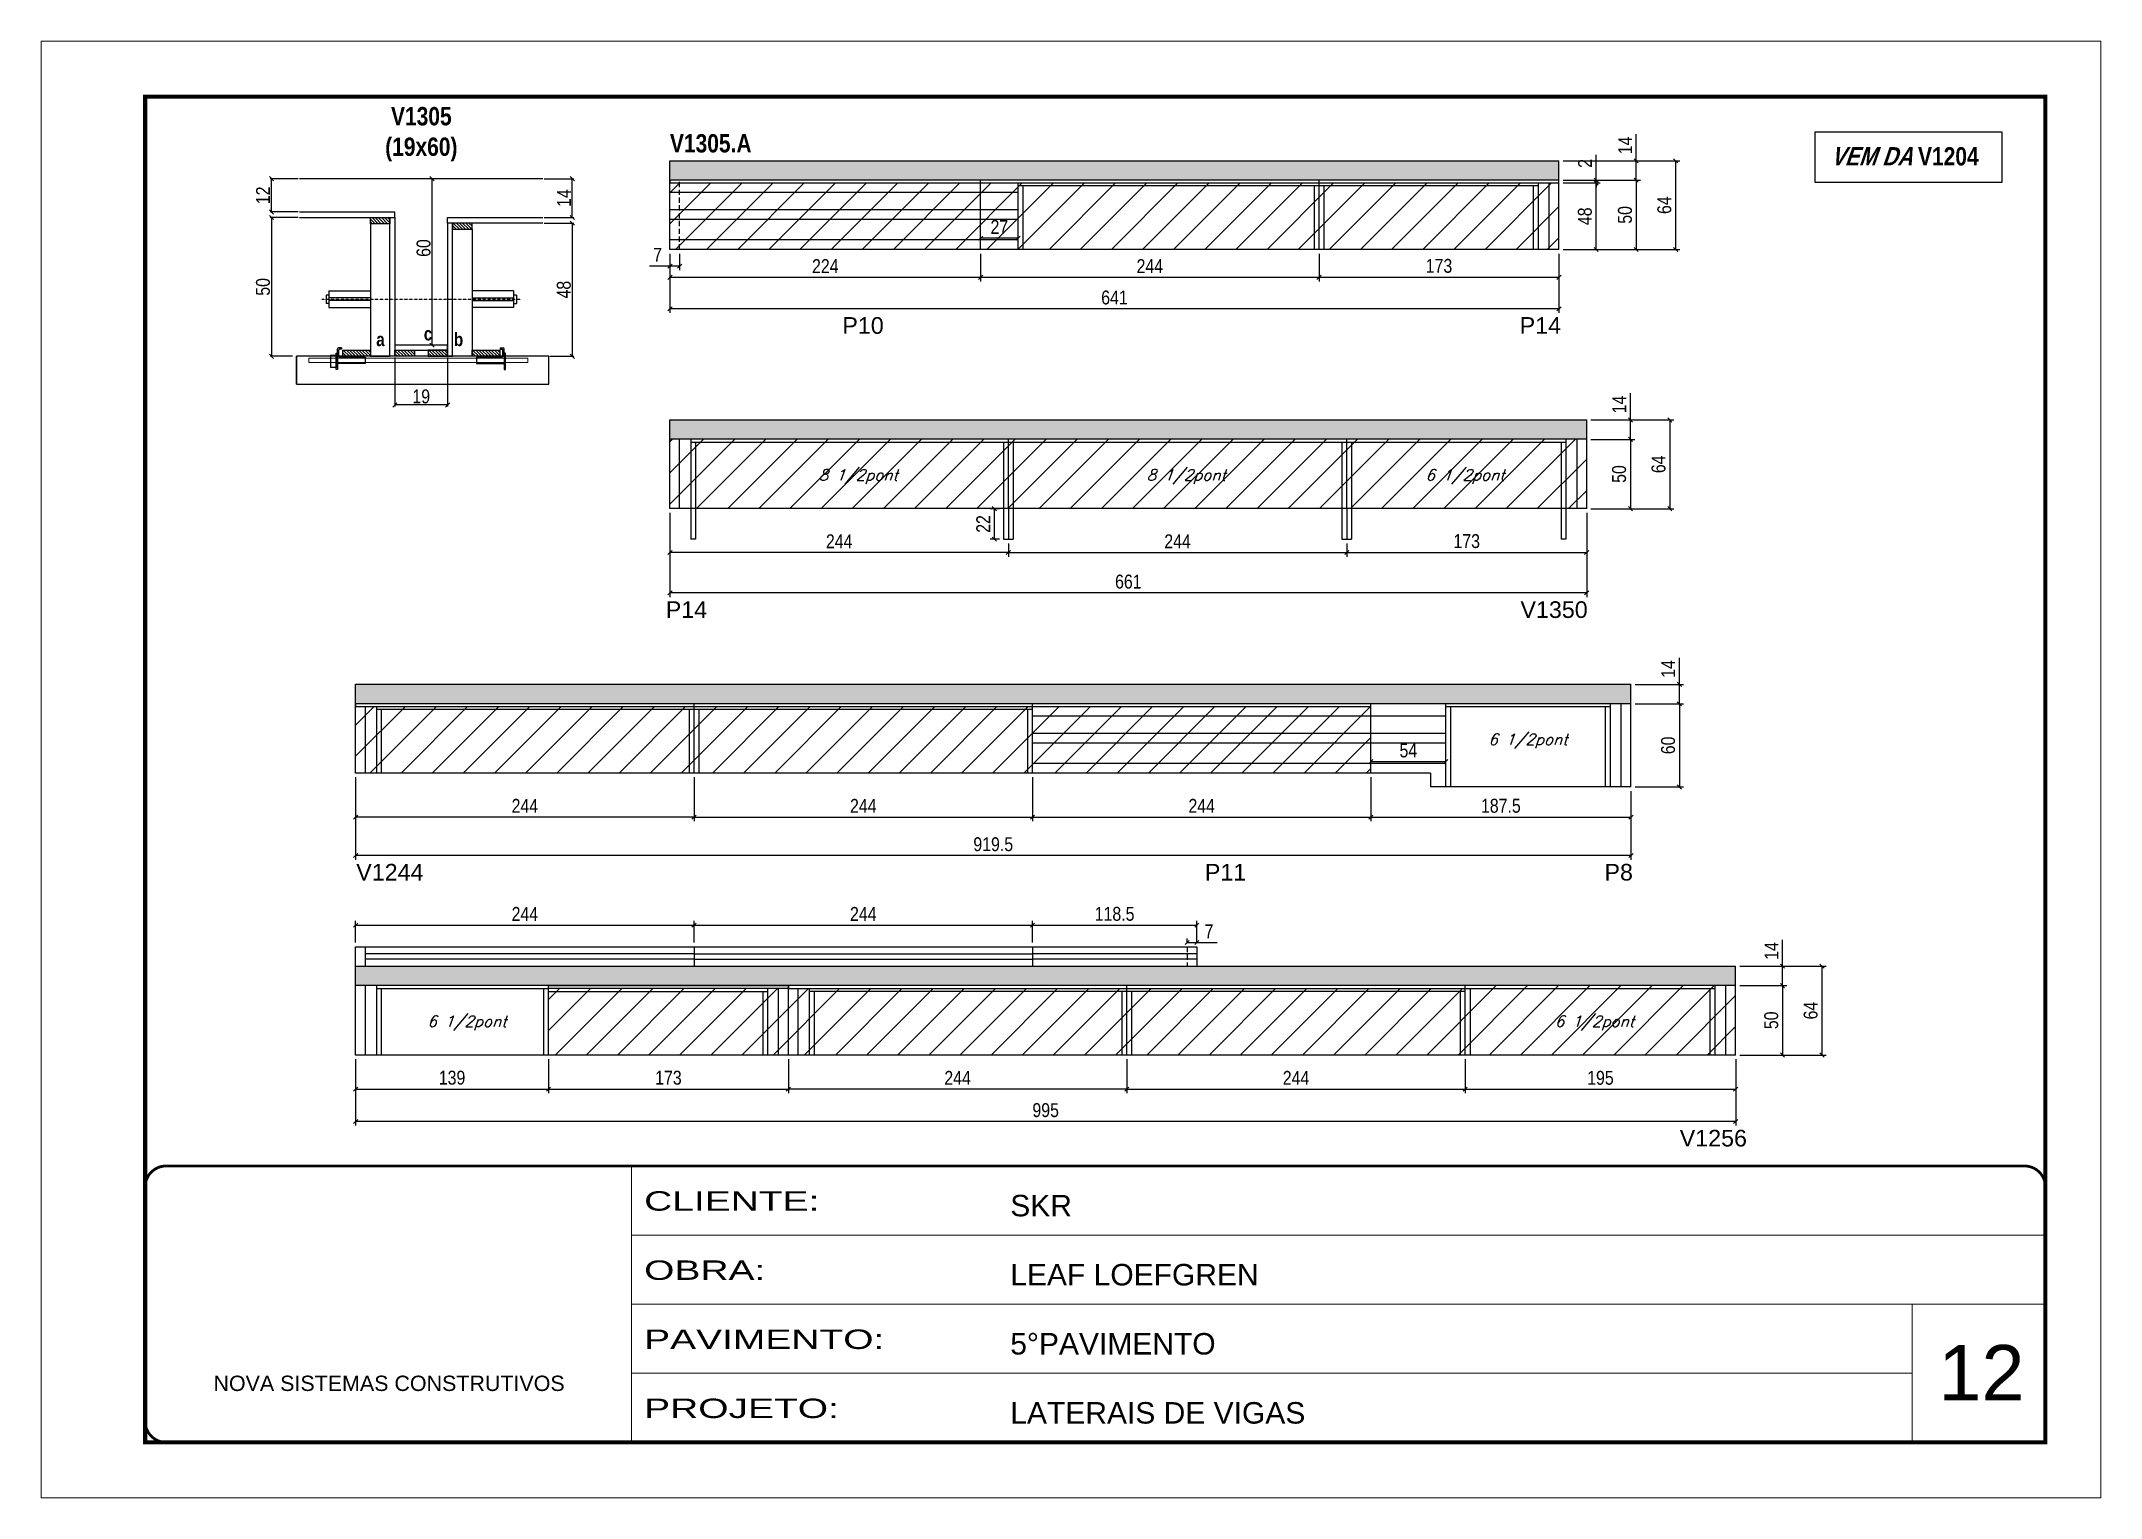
# Model space of a CAD drawing. Extents: x 3309 to 10384, y -2522 to 14608.
# Drawn here: x 8078 to 9563, y 11261 to 12311 of the extents above; entities that cross this region are included whole.
import ezdxf

# ---------------------------------------------------------------- set-up
doc = ezdxf.new("R2010")
doc.units = 0
for name, pattern in [('CONTINUO', [0]), ('DASHED', [0.75, 0.5, -0.25]), ('HIDDEN', [0.375, 0.25, -0.125])]:
    doc.linetypes.add(name, pattern=pattern)
for name, color, linetype in [('5', 5, 'Continuous'), ('barrote', 251, 'Continuous'), ('COTA', 241, 'Continuous'), ('detalhes', 4, 'Continuous'), ('NOMENCLATURA', 7, 'Continuous'), ('Painéis', 200, 'Continuous'), ('presilha', 1, 'Continuous'), ('SARR_2.2x10', 60, 'Continuous'), ('SARR_2.2x7', 40, 'Continuous'), ('SARR_3.5x7', 81, 'Continuous'), ('SARR_EDITAR', 141, 'Continuous'), ('TENSOR', 3, 'Continuous'), ('texto', 7, 'Continuous')]:
    doc.layers.add(name, color=color, linetype=linetype)
for name, color, linetype, lineweight in [('CARIMBO', 255, 'Continuous', 9), ('CONCRETO', 251, 'Continuous', 25), ('Folhas', 255, 'Continuous', 9), ('Hachura', 251, 'Continuous', 9), ('SARRAFO DE PRESSAO', 251, 'DASHED', 9), ('SCO-___-LAJ', 2, 'Continuous', 0)]:
    doc.layers.add(name, color=color, linetype=linetype, lineweight=lineweight)
doc.styles.add('ARIAL', font='arial.ttf')
doc.styles.add('COTA TECNICA', font='techl___.ttf', dxfattribs={"height": 10})
doc.styles.add('COTA TECNICA 2X', font='techl___.ttf', dxfattribs={"height": 10})
doc.styles.add('Romans', font='romans.shx')
doc.styles.get("Standard").update_dxf_attribs({"font": 'arial.ttf'})
doc.styles.add('TECNICA', font='techb___.ttf', dxfattribs={"height": 10})
doc.styles.add('Tecnologia', font='')
doc.styles.get('Tecnologia').set_extended_font_data('Forgotten Futurist')
doc.dimstyles.new('PAINEL', dxfattribs={"dimtxt": 10, "dimasz": 3, "dimexe": 3, "dimexo": 3, "dimgap": 3, "dimtad": 1, "dimdec": 1, "dimzin": 12, "dimdsep": 46, "dimtxsty": 'COTA TECNICA', "dimblk1": 'OBLIQUE', "dimblk2": 'OBLIQUE', "dimsah": 1, "dimcen": 0.9, "dimclrd": 4, "dimclre": 4, "dimclrt": 240, "dimadec": 1, "dimazin": 3, "dimtfac": 1, "dimtdec": 1, "dimtmove": 0, "dimatfit": 3, "dimfxl": 1, "dimtolj": 1, "dimtzin": 12, "dimarcsym": 0})
doc.dimstyles.new('SECAO', dxfattribs={"dimscale": 0.333333, "dimtxt": 5, "dimasz": 9, "dimexe": 3, "dimexo": 3, "dimgap": 3, "dimtad": 1, "dimdec": 1, "dimlfac": 0.5, "dimzin": 12, "dimdsep": 46, "dimtxsty": 'COTA TECNICA 2X', "dimblk1": 'OBLIQUE', "dimblk2": 'OBLIQUE', "dimsah": 1, "dimcen": 0.9, "dimclrd": 4, "dimclre": 4, "dimclrt": 240, "dimadec": 1, "dimazin": 3, "dimtfac": 1, "dimtdec": 1, "dimtmove": 0, "dimatfit": 3, "dimfxl": 1, "dimtolj": 1, "dimtzin": 12, "dimarcsym": 0})
pattern_1 = [(135, (41568.4522, -111428.6013), (-1.122532015, -1.122532015), [])]

msp = doc.modelspace()

# ---------------------------------------------------------------- texts
at = {"layer": '5', "linetype": 'Continuous'}
for s, p in [('P10', (8655.53, 12099.8, 0)), ('P14', (9143.89, 12099.8, 0)), ('P14', (8528.21, 11894.95)), ('V1350', (9144.44, 11894.95)), ('V1244', (8305.03, 11705.67, 0)), ('P11', (8916.9, 11705.67, 0)), ('P8', (9205.03, 11705.67, 0)), ('V1256', (9259.27, 11513.96, 0))]:
    msp.add_text(s, height=12, rotation=0.00004, dxfattribs=at).set_placement(p)
at = {"layer": 'CARIMBO', "style": 'ARIAL'}
msp.add_text('12', height=40, dxfattribs=at).set_placement((9445.73, 11330.85))
at = {"layer": 'detalhes', "style": 'TECNICA'}
for s, p in [('a', (8319.44, 12090.93)), ('c', (8353.73, 12095.04)), ('b', (8375.41, 12090.92))]:
    msp.add_text(s, height=9.6, dxfattribs=at).set_placement(p)
at = {"layer": 'NOMENCLATURA', "style": 'TECNICA'}
msp.add_text('V1305.A', height=13.2, dxfattribs=at).set_placement((8531.21, 12230.51, 0))
at = {"layer": 'NOMENCLATURA', "insert": (8351.95, 12263.26), "char_height": 13.2, "attachment_point": 2, "style": 'TECNICA'}
msp.add_mtext_dynamic_manual_height_columns('V1305\\P(19x60)', width=300.2766, gutter_width=1, heights=[0], dxfattribs=at)
at = {"layer": 'NOMENCLATURA', "insert": (9421.44, 12234.33, 0), "char_height": 13.2, "width": 300.2766, "attachment_point": 2, "style": 'TECNICA'}
msp.add_mtext('{\\Q19;VEM DA }V1204', dxfattribs=at)
at = {"layer": 'texto', "color": 2, "char_height": 8, "attachment_point": 5, "style": 'Romans'}
for s, insert in [('{\\Q19;\\C256;8 1/2pont}', (8666.96, 11996.75, 0)), ('{\\Q19;\\C256;8 1/2pont}', (8903.46, 11996.75, 0)), ('{\\Q19;\\C256;6 1/2pont}', (9104.46, 11996.75, 0)), ('{\\Q19;\\C256;6 1/2pont}', (9149.83, 11806.11, 0)), ('{\\Q19;\\C256;6 1/2pont}', (8384.83, 11602.89, 0)), ('{\\Q19;\\C256;6 1/2pont}', (9197.83, 11602.89, 0))]:
    msp.add_mtext(s, dxfattribs=dict(at, insert=insert))

# ---------------------------------------------------------------- blocks, each defined once
blk = doc.blocks.new('9999999999')
at = {"color": 30, "linetype": 'CONTINUO'}
for p, q in [((98564.6, 34230.2), (98564.6, 34429.4)), ((98564.6, 34379.6), (99584, 34379.6)), ((98564.6, 34329.8), (99488, 34329.8)), ((99584, 34329.8), (99488, 34329.8)), ((99488, 34329.8), (99488, 34230.2)), ((98564.6, 34280), (99488, 34280))]:
    blk.add_line(p, q, dxfattribs=at)
at = {"color": 30, "linetype": 'CONTINUO', "const_width": 2}
blk.add_lwpolyline([(99584, 34230.2), (99584, 34414.4, 0.414214), (99569, 34429.4), (98229, 34429.4, 0.414214), (98214, 34414.4), (98214, 34245.2, 0.414214), (98229, 34230.2), (99584, 34230.2)], format="xyb", dxfattribs=at)
at = {"layer": 'Folhas'}
blk.add_lwpolyline([(98139, 34190.2), (99624, 34190.2), (99624, 35240.2), (98139, 35240.2)], close=True, dxfattribs=at)
at = {"layer": 'Folhas', "color": 30, "const_width": 3}
blk.add_lwpolyline([(98214, 34230.2), (99584, 34230.2), (99584, 35200.2), (98214, 35200.2)], close=True, dxfattribs=at)
at = {"color": 7, "linetype": 'Continuous', "ltscale": 5, "style": 'ARIAL'}
for s, height, p in [('SKR', 15.48, (98837.7, 34393.1)), ('LEAF LOEFGREN', 15.483, (98837.7, 34343.3)), ('5°PAVIMENTO', 15.483, (98837.7, 34293.5)), ('NOVA SISTEMAS CONSTRUTIVOS', 11.059, (98263.2, 34267.2)), ('LATERAIS DE VIGAS', 15.483, (98837.7, 34243.7))]:
    blk.add_text(s, height=height, dxfattribs=at).set_placement(p)
at = {"layer": 'Folhas', "color": 7, "style": 'Tecnologia', "width": 1.5}
for s, p in [('CLIENTE:', (98573.7, 34397.2)), ('OBRA:', (98573.7, 34347.3)), ('PAVIMENTO:', (98573.7, 34297.5)), ('PROJETO:', (98573.7, 34247.7))]:
    blk.add_text(s, height=14, dxfattribs=at).set_placement(p)
blk = doc.blocks.new('_Oblique')
at = {"color": 0, "linetype": 'ByBlock', "lineweight": -2}
blk.add_line((-0.5, -0.5), (0.5, 0.5), dxfattribs=at)
blk = doc.blocks.new('*D243')
at = {"layer": 'COTA', "color": 4, "lineweight": -2, "transparency": 16777216}
for p, q in [((8332.9, 12082.6), (8332.9, 12047.5)), ((8370.9, 12082.6), (8370.9, 12047.5)), ((8370.9, 12048.5), (8332.9, 12048.5))]:
    blk.add_line(p, q, dxfattribs=at)
at = {"layer": 'Defpoints', "color": 0, "transparency": 16777216}
for p in [(8332.9, 12083.6), (8370.9, 12083.6), (8332.9, 12048.5)]:
    blk.add_point(p, dxfattribs=at)
at = {"layer": 'COTA', "color": 4, "lineweight": -2, "transparency": 16777216, "xscale": 3, "yscale": 3, "zscale": 3, "rotation": 180}
blk.add_blockref('_Oblique', (8332.9, 12048.5), dxfattribs=at)
at = {"layer": 'COTA', "color": 4, "lineweight": -2, "transparency": 16777216, "xscale": 3, "yscale": 3, "zscale": 3}
blk.add_blockref('_Oblique', (8370.9, 12048.5), dxfattribs=at)
at = {"layer": 'COTA', "color": 240, "transparency": 16777216, "insert": (8351.9, 12054.6), "char_height": 10, "attachment_point": 5, "style": 'COTA TECNICA 2X'}
blk.add_mtext('\\A1;19', dxfattribs=at)
blk = doc.blocks.new('PRESILHA METÁLICA 1')
at = {"layer": 'presilha'}
for p, q in [((0, 13), (6, 13)), ((0, 13), (0, 0)), ((6, 0), (0, 0)), ((6, 15.5), (7.5, 15.5)), ((6, -2.5), (6, 15.5)), ((6, 13), (6, 0)), ((7.5, 10.6), (7.5, 19.9)), ((7.5, 15.5), (7.5, -2.5)), ((37.5, 4.1), (7.5, 4.1)), ((12, 21), (8.6, 21)), ((9, 11.6), (9, 18.9)), ((12, 19.5), (9.6, 19.5)), ((37.5, 11), (9.6, 11)), ((12, 21), (12, 19.5)), ((37.5, 11), (37.5, 4.1)), ((7.5, -2.5), (6, -2.5))]:
    blk.add_line(p, q, dxfattribs=at)
for centre, radius, start, end in [((8.6, 19.9), 1.14, 90, 180), ((9.6, 18.9), 0.57, 90, 180), ((9.6, 11.6), 0.57, 180, 270)]:
    blk.add_arc(centre, radius, start, end, dxfattribs=at)
blk = doc.blocks.new('PRESILHA METÁLICA 2')
at = {"layer": 'presilha'}
for p, q in [((-5.2, 23.5), (-5.2, 22)), ((-5.2, 23.5), (-1.9, 23.5)), ((-0.8, 14.6), (-0.8, 22.4)), ((-30.8, 13.5), (-30.8, 6.6)), ((-30.8, 13.5), (-2.8, 13.5)), ((-30.8, 6.6), (-0.8, 6.6)), ((-5.2, 22), (-2.8, 22)), ((-2.2, 14.1), (-2.2, 21.4)), ((0.8, 18), (-0.8, 18)), ((-0.8, 18), (-0.8, 0)), ((-0.8, 0), (0.8, 0)), ((0.8, 0), (0.8, 18))]:
    blk.add_line(p, q, dxfattribs=at)
for centre, radius, start, end in [((-1.9, 22.4), 1.14, 0, 90), ((-2.8, 21.4), 0.57, 0, 90), ((-2.8, 14.1), 0.57, 270, 0)]:
    blk.add_arc(centre, radius, start, end, dxfattribs=at)
blk = doc.blocks.new('*D244')
at = {"layer": 'COTA', "color": 4, "lineweight": -2, "transparency": 16777216}
for p, q in [((8263.2, 12183.6), (8242.9, 12183.6)), ((8243.9, 12183.6), (8243.9, 12083.6)), ((8259.1, 12083.6), (8242.9, 12083.6))]:
    blk.add_line(p, q, dxfattribs=at)
at = {"layer": 'Defpoints', "color": 0, "transparency": 16777216}
for p in [(8264.2, 12183.6), (8243.9, 12083.6), (8260.1, 12083.6)]:
    blk.add_point(p, dxfattribs=at)
at = {"layer": 'COTA', "color": 4, "lineweight": -2, "transparency": 16777216, "xscale": 3, "yscale": 3, "zscale": 3}
for p, rotation in [((8243.9, 12183.6), 90), ((8243.9, 12083.6), 270)]:
    blk.add_blockref('_Oblique', p, dxfattribs=dict(at, rotation=rotation))
at = {"layer": 'COTA', "color": 240, "transparency": 16777216, "insert": (8237.8, 12133.6), "char_height": 10, "attachment_point": 5, "rotation": 90, "style": 'COTA TECNICA 2X'}
blk.add_mtext('\\A1;50', dxfattribs=at)
blk = doc.blocks.new('*D245')
at = {"layer": 'COTA', "color": 4, "lineweight": -2, "transparency": 16777216}
for p, q in [((8440.6, 12179.6), (8461.8, 12179.6)), ((8460.8, 12179.6), (8460.8, 12083.6)), ((8444.7, 12083.6), (8461.8, 12083.6))]:
    blk.add_line(p, q, dxfattribs=at)
at = {"layer": 'Defpoints', "color": 0, "transparency": 16777216}
for p in [(8439.6, 12179.6), (8443.7, 12083.6), (8460.8, 12083.6)]:
    blk.add_point(p, dxfattribs=at)
at = {"layer": 'COTA', "color": 4, "lineweight": -2, "transparency": 16777216, "xscale": 3, "yscale": 3, "zscale": 3}
for p, rotation in [((8460.8, 12179.6), 90), ((8460.8, 12083.6), 270)]:
    blk.add_blockref('_Oblique', p, dxfattribs=dict(at, rotation=rotation))
at = {"layer": 'COTA', "color": 240, "transparency": 16777216, "insert": (8454.7, 12131.6), "char_height": 10, "attachment_point": 5, "rotation": 90, "style": 'COTA TECNICA 2X'}
blk.add_mtext('\\A1;48', dxfattribs=at)
blk = doc.blocks.new('*D246')
at = {"layer": 'COTA', "color": 4, "lineweight": -2, "transparency": 16777216}
for p, q in [((8369.9, 12211.6), (8358.7, 12211.6)), ((8359.7, 12091.6), (8359.7, 12211.6)), ((8369.9, 12091.6), (8358.7, 12091.6))]:
    blk.add_line(p, q, dxfattribs=at)
at = {"layer": 'Defpoints', "color": 0, "transparency": 16777216}
for p in [(8359.7, 12211.6), (8370.9, 12211.6), (8370.9, 12091.6)]:
    blk.add_point(p, dxfattribs=at)
at = {"layer": 'COTA', "color": 4, "lineweight": -2, "transparency": 16777216, "xscale": 3, "yscale": 3, "zscale": 3}
for p, rotation in [((8359.7, 12211.6), 90), ((8359.7, 12091.6), 270)]:
    blk.add_blockref('_Oblique', p, dxfattribs=dict(at, rotation=rotation))
at = {"layer": 'COTA', "color": 240, "transparency": 16777216, "insert": (8353.6, 12161.6), "char_height": 10, "attachment_point": 5, "rotation": 90, "style": 'COTA TECNICA 2X'}
blk.add_mtext('\\A1;60', dxfattribs=at)
blk = doc.blocks.new('*D247')
at = {"layer": 'COTA', "color": 4, "lineweight": -2, "transparency": 16777216}
for p, q in [((8440.6, 12211.6), (8461.8, 12211.6)), ((8460.8, 12183.6), (8460.8, 12211.6)), ((8440.6, 12183.6), (8461.8, 12183.6))]:
    blk.add_line(p, q, dxfattribs=at)
at = {"layer": 'Defpoints', "color": 0, "transparency": 16777216}
for p in [(8439.6, 12211.6), (8460.8, 12211.6), (8439.6, 12183.6)]:
    blk.add_point(p, dxfattribs=at)
at = {"layer": 'COTA', "color": 4, "lineweight": -2, "transparency": 16777216, "xscale": 3, "yscale": 3, "zscale": 3}
for p, rotation in [((8460.8, 12211.6), 90), ((8460.8, 12183.6), 270)]:
    blk.add_blockref('_Oblique', p, dxfattribs=dict(at, rotation=rotation))
at = {"layer": 'COTA', "color": 240, "transparency": 16777216, "insert": (8454.8, 12197.6), "char_height": 10, "attachment_point": 5, "rotation": 90, "style": 'COTA TECNICA 2X'}
blk.add_mtext('\\A1;14', dxfattribs=at)
blk = doc.blocks.new('*D260')
at = {"layer": 'COTA', "color": 4, "lineweight": -2, "transparency": 16777216}
for p, q in [((8263.2, 12211.6), (8242.9, 12211.6)), ((8243.9, 12187.6), (8243.9, 12211.6)), ((8263.2, 12187.6), (8242.9, 12187.6))]:
    blk.add_line(p, q, dxfattribs=at)
at = {"layer": 'Defpoints', "color": 0, "transparency": 16777216}
for p in [(8243.9, 12211.6), (8264.2, 12211.6), (8264.2, 12187.6)]:
    blk.add_point(p, dxfattribs=at)
at = {"layer": 'COTA', "color": 4, "lineweight": -2, "transparency": 16777216, "xscale": 3, "yscale": 3, "zscale": 3}
for p, rotation in [((8243.9, 12211.6), 90), ((8243.9, 12187.6), 270)]:
    blk.add_blockref('_Oblique', p, dxfattribs=dict(at, rotation=rotation))
at = {"layer": 'COTA', "color": 240, "transparency": 16777216, "insert": (8237.8, 12199.6), "char_height": 10, "attachment_point": 5, "rotation": 90, "style": 'COTA TECNICA 2X'}
blk.add_mtext('\\A1;12', dxfattribs=at)
blk = doc.blocks.new('*D261')
at = {"layer": 'COTA', "color": 4, "linetype": 'ByBlock', "lineweight": -2, "transparency": 16777216}
for p, q in [((8531.2, 12157.5), (8531.2, 12114.8)), ((9172.2, 12157.5), (9172.2, 12114.8)), ((9172.2, 12117.8), (8531.2, 12117.8))]:
    blk.add_line(p, q, dxfattribs=at)
at = {"layer": 'Defpoints', "color": 0, "linetype": 'ByBlock', "transparency": 16777216}
for p in [(8531.2, 12160.5), (9172.2, 12160.5), (8531.2, 12117.8)]:
    blk.add_point(p, dxfattribs=at)
at = {"layer": 'COTA', "color": 4, "linetype": 'ByBlock', "lineweight": -2, "transparency": 16777216, "xscale": 3, "yscale": 3, "zscale": 3, "rotation": 180}
blk.add_blockref('_Oblique', (8531.2, 12117.8), dxfattribs=at)
at = {"layer": 'COTA', "color": 4, "linetype": 'ByBlock', "lineweight": -2, "transparency": 16777216, "xscale": 3, "yscale": 3, "zscale": 3}
blk.add_blockref('_Oblique', (9172.2, 12117.8), dxfattribs=at)
at = {"layer": 'COTA', "color": 240, "linetype": 'ByBlock', "transparency": 16777216, "insert": (8851.7, 12125.9), "char_height": 10, "attachment_point": 5, "style": 'COTA TECNICA'}
blk.add_mtext('\\A1;641', dxfattribs=at)
blk = doc.blocks.new('*D262')
at = {"layer": 'COTA', "color": 4, "lineweight": -2, "transparency": 16777216}
for p, q in [((8999.2, 12157.5), (8999.2, 12137.5)), ((9172.2, 12157.5), (9172.2, 12137.5)), ((8999.2, 12140.5), (9172.2, 12140.5))]:
    blk.add_line(p, q, dxfattribs=at)
at = {"layer": 'Defpoints', "color": 0, "transparency": 16777216}
for p in [(8999.2, 12160.5, 0), (9172.2, 12160.5, 0), (9172.2, 12140.5)]:
    blk.add_point(p, dxfattribs=at)
at = {"layer": 'COTA', "color": 4, "lineweight": -2, "transparency": 16777216, "xscale": 3, "yscale": 3, "zscale": 3, "rotation": 180}
blk.add_blockref('_Oblique', (8999.2, 12140.5), dxfattribs=at)
at = {"layer": 'COTA', "color": 4, "lineweight": -2, "transparency": 16777216, "xscale": 3, "yscale": 3, "zscale": 3}
blk.add_blockref('_Oblique', (9172.2, 12140.5), dxfattribs=at)
at = {"layer": 'COTA', "color": 240, "transparency": 16777216, "insert": (9085.7, 12148.7), "char_height": 10, "attachment_point": 5, "style": 'COTA TECNICA'}
blk.add_mtext('\\A1;173', dxfattribs=at)
blk = doc.blocks.new('*D263')
at = {"layer": 'COTA', "color": 4, "lineweight": -2, "transparency": 16777216}
for p, q in [((8755.2, 12157.5), (8755.2, 12137.5)), ((8999.2, 12157.5), (8999.2, 12137.5)), ((8755.2, 12140.5), (8999.2, 12140.5))]:
    blk.add_line(p, q, dxfattribs=at)
at = {"layer": 'Defpoints', "color": 0, "transparency": 16777216}
for p in [(8755.2, 12160.5, 0), (8999.2, 12160.5, 0), (8999.2, 12140.5)]:
    blk.add_point(p, dxfattribs=at)
at = {"layer": 'COTA', "color": 4, "lineweight": -2, "transparency": 16777216, "xscale": 3, "yscale": 3, "zscale": 3, "rotation": 180}
blk.add_blockref('_Oblique', (8755.2, 12140.5), dxfattribs=at)
at = {"layer": 'COTA', "color": 4, "lineweight": -2, "transparency": 16777216, "xscale": 3, "yscale": 3, "zscale": 3}
blk.add_blockref('_Oblique', (8999.2, 12140.5), dxfattribs=at)
at = {"layer": 'COTA', "color": 240, "transparency": 16777216, "insert": (8877.2, 12148.6), "char_height": 10, "attachment_point": 5, "style": 'COTA TECNICA'}
blk.add_mtext('\\A1;244', dxfattribs=at)
blk = doc.blocks.new('*D248')
at = {"layer": 'COTA', "color": 4, "lineweight": -2, "transparency": 16777216}
for p, q in [((8531.2, 12157.5), (8531.2, 12137.5)), ((8755.2, 12157.5), (8755.2, 12137.5)), ((8531.2, 12140.5), (8755.2, 12140.5))]:
    blk.add_line(p, q, dxfattribs=at)
at = {"layer": 'Defpoints', "color": 0, "transparency": 16777216}
for p in [(8531.2, 12160.5, 0), (8755.2, 12160.5, 0), (8755.2, 12140.5)]:
    blk.add_point(p, dxfattribs=at)
at = {"layer": 'COTA', "color": 4, "lineweight": -2, "transparency": 16777216, "xscale": 3, "yscale": 3, "zscale": 3, "rotation": 180}
blk.add_blockref('_Oblique', (8531.2, 12140.5), dxfattribs=at)
at = {"layer": 'COTA', "color": 4, "lineweight": -2, "transparency": 16777216, "xscale": 3, "yscale": 3, "zscale": 3}
blk.add_blockref('_Oblique', (8755.2, 12140.5), dxfattribs=at)
at = {"layer": 'COTA', "color": 240, "transparency": 16777216, "insert": (8643.2, 12148.6), "char_height": 10, "attachment_point": 5, "style": 'COTA TECNICA'}
blk.add_mtext('\\A1;224', dxfattribs=at)
blk = doc.blocks.new('*D264')
at = {"layer": 'COTA', "color": 4, "lineweight": -2, "transparency": 16777216}
for p, q in [((8755.2, 12170.5), (8755.2, 12171.7)), ((8782.2, 12168.7), (8755.2, 12168.7)), ((8782.2, 12170.5), (8782.2, 12171.7))]:
    blk.add_line(p, q, dxfattribs=at)
at = {"layer": 'Defpoints', "color": 0, "transparency": 16777216}
for p in [(8755.2, 12168.7), (8755.2, 12167.5, 0), (8782.2, 12167.5, 0)]:
    blk.add_point(p, dxfattribs=at)
at = {"layer": 'COTA', "color": 4, "lineweight": -2, "transparency": 16777216, "xscale": 3, "yscale": 3, "zscale": 3, "rotation": 180}
blk.add_blockref('_Oblique', (8755.2, 12168.7), dxfattribs=at)
at = {"layer": 'COTA', "color": 4, "lineweight": -2, "transparency": 16777216, "xscale": 3, "yscale": 3, "zscale": 3}
blk.add_blockref('_Oblique', (8782.2, 12168.7), dxfattribs=at)
at = {"layer": 'COTA', "color": 240, "transparency": 16777216, "insert": (8768.7, 12176.8), "char_height": 10, "attachment_point": 5, "style": 'COTA TECNICA'}
blk.add_mtext('\\A1;27', dxfattribs=at)
blk = doc.blocks.new('*D249')
at = {"layer": 'COTA', "color": 4, "linetype": 'ByBlock', "lineweight": -2, "transparency": 16777216}
for p, q in [((8531.2, 11970.7), (8531.2, 11939.1)), ((8775.2, 11942.1), (8531.2, 11942.1)), ((8775.2, 11948.7), (8775.2, 11939.1))]:
    blk.add_line(p, q, dxfattribs=at)
at = {"layer": 'Defpoints', "color": 0, "linetype": 'ByBlock', "transparency": 16777216}
for p in [(8531.2, 11973.7), (8531.2, 11942.1), (8775.2, 11951.7)]:
    blk.add_point(p, dxfattribs=at)
at = {"layer": 'COTA', "color": 4, "linetype": 'ByBlock', "lineweight": -2, "transparency": 16777216, "xscale": 3, "yscale": 3, "zscale": 3, "rotation": 180}
blk.add_blockref('_Oblique', (8531.2, 11942.1), dxfattribs=at)
at = {"layer": 'COTA', "color": 4, "linetype": 'ByBlock', "lineweight": -2, "transparency": 16777216, "xscale": 3, "yscale": 3, "zscale": 3}
blk.add_blockref('_Oblique', (8775.2, 11942.1), dxfattribs=at)
at = {"layer": 'COTA', "color": 240, "linetype": 'ByBlock', "transparency": 16777216, "insert": (8653.2, 11950.2), "char_height": 10, "attachment_point": 5, "style": 'COTA TECNICA'}
blk.add_mtext('\\A1;244', dxfattribs=at)
blk = doc.blocks.new('*D250')
at = {"layer": 'COTA', "color": 4, "lineweight": -2, "transparency": 16777216}
for p, q in [((8775.2, 11948.7), (8775.2, 11939.1)), ((8775.2, 11942.1), (9019.2, 11942.1)), ((9019.2, 11948.7), (9019.2, 11939.1))]:
    blk.add_line(p, q, dxfattribs=at)
at = {"layer": 'Defpoints', "color": 0, "transparency": 16777216}
for p in [(8775.2, 11951.7, 0), (9019.2, 11951.7, 0), (9019.2, 11942.1)]:
    blk.add_point(p, dxfattribs=at)
at = {"layer": 'COTA', "color": 4, "lineweight": -2, "transparency": 16777216, "xscale": 3, "yscale": 3, "zscale": 3, "rotation": 180}
blk.add_blockref('_Oblique', (8775.2, 11942.1), dxfattribs=at)
at = {"layer": 'COTA', "color": 4, "lineweight": -2, "transparency": 16777216, "xscale": 3, "yscale": 3, "zscale": 3}
blk.add_blockref('_Oblique', (9019.2, 11942.1), dxfattribs=at)
at = {"layer": 'COTA', "color": 240, "transparency": 16777216, "insert": (8897.2, 11950.2), "char_height": 10, "attachment_point": 5, "style": 'COTA TECNICA'}
blk.add_mtext('\\A1;244', dxfattribs=at)
blk = doc.blocks.new('*D251')
at = {"layer": 'COTA', "color": 4, "lineweight": -2, "transparency": 16777216}
for p, q in [((9195.2, 12037.7), (9255.1, 12037.7)), ((9252.1, 12037.7), (9252.1, 11973.7)), ((9195.2, 11973.7), (9255.1, 11973.7))]:
    blk.add_line(p, q, dxfattribs=at)
at = {"layer": 'Defpoints', "color": 0, "transparency": 16777216}
for p in [(9192.2, 12037.7, 0), (9192.2, 11973.7, 0), (9252.1, 11973.7)]:
    blk.add_point(p, dxfattribs=at)
at = {"layer": 'COTA', "color": 4, "lineweight": -2, "transparency": 16777216, "xscale": 3, "yscale": 3, "zscale": 3}
for p, rotation in [((9252.1, 12037.7), 90), ((9252.1, 11973.7), 270)]:
    blk.add_blockref('_Oblique', p, dxfattribs=dict(at, rotation=rotation))
at = {"layer": 'COTA', "color": 240, "transparency": 16777216, "insert": (9244, 12005.7), "char_height": 10, "attachment_point": 5, "rotation": 90, "style": 'COTA TECNICA'}
blk.add_mtext('\\A1;64', dxfattribs=at)
blk = doc.blocks.new('*D252')
at = {"layer": 'COTA', "color": 4, "lineweight": -2, "transparency": 16777216}
for p, q in [((9192.2, 11970.7), (9192.2, 11939.1)), ((9019.2, 11948.7), (9019.2, 11939.1)), ((9019.2, 11942.1), (9192.2, 11942.1))]:
    blk.add_line(p, q, dxfattribs=at)
at = {"layer": 'Defpoints', "color": 0, "transparency": 16777216}
for p in [(9192.2, 11973.7, 0), (9019.2, 11951.7, 0), (9192.2, 11942.1)]:
    blk.add_point(p, dxfattribs=at)
at = {"layer": 'COTA', "color": 4, "lineweight": -2, "transparency": 16777216, "xscale": 3, "yscale": 3, "zscale": 3, "rotation": 180}
blk.add_blockref('_Oblique', (9019.2, 11942.1), dxfattribs=at)
at = {"layer": 'COTA', "color": 4, "lineweight": -2, "transparency": 16777216, "xscale": 3, "yscale": 3, "zscale": 3}
blk.add_blockref('_Oblique', (9192.2, 11942.1), dxfattribs=at)
at = {"layer": 'COTA', "color": 240, "transparency": 16777216, "insert": (9105.7, 11950.3), "char_height": 10, "attachment_point": 5, "style": 'COTA TECNICA'}
blk.add_mtext('\\A1;173', dxfattribs=at)
blk = doc.blocks.new('*D253')
at = {"layer": 'COTA', "color": 4, "lineweight": -2, "transparency": 16777216}
for p, q in [((9195.2, 12023.7), (9226.8, 12023.7)), ((9223.8, 12023.7), (9223.8, 11973.7)), ((9195.2, 11973.7), (9226.8, 11973.7))]:
    blk.add_line(p, q, dxfattribs=at)
at = {"layer": 'Defpoints', "color": 0, "transparency": 16777216}
for p in [(9192.2, 12023.7, 0), (9192.2, 11973.7, 0), (9223.8, 11973.7)]:
    blk.add_point(p, dxfattribs=at)
at = {"layer": 'COTA', "color": 4, "lineweight": -2, "transparency": 16777216, "xscale": 3, "yscale": 3, "zscale": 3}
for p, rotation in [((9223.8, 12023.7), 90), ((9223.8, 11973.7), 270)]:
    blk.add_blockref('_Oblique', p, dxfattribs=dict(at, rotation=rotation))
at = {"layer": 'COTA', "color": 240, "transparency": 16777216, "insert": (9215.6, 11998.7), "char_height": 10, "attachment_point": 5, "rotation": 90, "style": 'COTA TECNICA'}
blk.add_mtext('\\A1;50', dxfattribs=at)
blk = doc.blocks.new('*D254')
at = {"layer": 'COTA', "color": 4, "lineweight": -2, "transparency": 16777216}
for p, q in [((9223.8, 12037.7), (9223.8, 12056.9)), ((9195.2, 12037.7), (9226.8, 12037.7)), ((9223.8, 12023.7), (9223.8, 12037.7)), ((9195.2, 12023.7), (9226.8, 12023.7))]:
    blk.add_line(p, q, dxfattribs=at)
at = {"layer": 'Defpoints', "color": 0, "transparency": 16777216}
for p in [(9192.2, 12037.7, 0), (9223.8, 12037.7), (9192.2, 12023.7, 0)]:
    blk.add_point(p, dxfattribs=at)
at = {"layer": 'COTA', "color": 4, "lineweight": -2, "transparency": 16777216, "xscale": 3, "yscale": 3, "zscale": 3}
for p, rotation in [((9223.8, 12037.7), 90), ((9223.8, 12023.7), 270)]:
    blk.add_blockref('_Oblique', p, dxfattribs=dict(at, rotation=rotation))
at = {"layer": 'COTA', "color": 240, "transparency": 16777216, "insert": (9215.7, 12048.8), "char_height": 10, "attachment_point": 5, "rotation": 90, "style": 'COTA TECNICA'}
blk.add_mtext('\\A1;14', dxfattribs=at)
blk = doc.blocks.new('*D255')
at = {"layer": 'COTA', "color": 4, "linetype": 'ByBlock', "lineweight": -2, "transparency": 16777216}
for p, q in [((8304.6, 11780.1), (8304.6, 11748.4)), ((8548.6, 11780.1), (8548.6, 11748.4)), ((8548.6, 11751.4), (8304.6, 11751.4))]:
    blk.add_line(p, q, dxfattribs=at)
at = {"layer": 'Defpoints', "color": 0, "linetype": 'ByBlock', "transparency": 16777216}
for p in [(8304.6, 11783.1), (8548.6, 11783.1), (8304.6, 11751.4)]:
    blk.add_point(p, dxfattribs=at)
at = {"layer": 'COTA', "color": 4, "linetype": 'ByBlock', "lineweight": -2, "transparency": 16777216, "xscale": 3, "yscale": 3, "zscale": 3, "rotation": 180}
blk.add_blockref('_Oblique', (8304.6, 11751.4), dxfattribs=at)
at = {"layer": 'COTA', "color": 4, "linetype": 'ByBlock', "lineweight": -2, "transparency": 16777216, "xscale": 3, "yscale": 3, "zscale": 3}
blk.add_blockref('_Oblique', (8548.6, 11751.4), dxfattribs=at)
at = {"layer": 'COTA', "color": 240, "linetype": 'ByBlock', "transparency": 16777216, "insert": (8426.6, 11759.5), "char_height": 10, "attachment_point": 5, "style": 'COTA TECNICA'}
blk.add_mtext('\\A1;244', dxfattribs=at)
blk = doc.blocks.new('*D265')
at = {"layer": 'COTA', "color": 4, "linetype": 'ByBlock', "lineweight": -2, "transparency": 16777216}
for p, q in [((8304.6, 11780.1), (8304.6, 11720.7)), ((9224.1, 11770.1), (9224.1, 11720.7)), ((9224.1, 11723.7), (8304.6, 11723.7))]:
    blk.add_line(p, q, dxfattribs=at)
at = {"layer": 'Defpoints', "color": 0, "linetype": 'ByBlock', "transparency": 16777216}
for p in [(8304.6, 11783.1), (9224.1, 11773.1), (8304.6, 11723.7)]:
    blk.add_point(p, dxfattribs=at)
at = {"layer": 'COTA', "color": 4, "linetype": 'ByBlock', "lineweight": -2, "transparency": 16777216, "xscale": 3, "yscale": 3, "zscale": 3, "rotation": 180}
blk.add_blockref('_Oblique', (8304.6, 11723.7), dxfattribs=at)
at = {"layer": 'COTA', "color": 4, "linetype": 'ByBlock', "lineweight": -2, "transparency": 16777216, "xscale": 3, "yscale": 3, "zscale": 3}
blk.add_blockref('_Oblique', (9224.1, 11723.7), dxfattribs=at)
at = {"layer": 'COTA', "color": 240, "linetype": 'ByBlock', "transparency": 16777216, "insert": (8764.3, 11731.8), "char_height": 10, "attachment_point": 5, "style": 'COTA TECNICA'}
blk.add_mtext('\\A1;919.5', dxfattribs=at)
blk = doc.blocks.new('*D266')
at = {"layer": 'COTA', "color": 4, "lineweight": -2, "transparency": 16777216}
for p, q in [((8548.6, 11780.1), (8548.6, 11748.4)), ((8792.6, 11780.1), (8792.6, 11748.4)), ((8548.6, 11751.4), (8792.6, 11751.4))]:
    blk.add_line(p, q, dxfattribs=at)
at = {"layer": 'Defpoints', "color": 0, "transparency": 16777216}
for p in [(8548.6, 11783.1, 0), (8792.6, 11783.1, 0), (8792.6, 11751.4)]:
    blk.add_point(p, dxfattribs=at)
at = {"layer": 'COTA', "color": 4, "lineweight": -2, "transparency": 16777216, "xscale": 3, "yscale": 3, "zscale": 3, "rotation": 180}
blk.add_blockref('_Oblique', (8548.6, 11751.4), dxfattribs=at)
at = {"layer": 'COTA', "color": 4, "lineweight": -2, "transparency": 16777216, "xscale": 3, "yscale": 3, "zscale": 3}
blk.add_blockref('_Oblique', (8792.6, 11751.4), dxfattribs=at)
at = {"layer": 'COTA', "color": 240, "transparency": 16777216, "insert": (8670.6, 11759.5), "char_height": 10, "attachment_point": 5, "style": 'COTA TECNICA'}
blk.add_mtext('\\A1;244', dxfattribs=at)
blk = doc.blocks.new('*D267')
at = {"layer": 'COTA', "color": 4, "lineweight": -2, "transparency": 16777216}
for p, q in [((9036.6, 11780.1), (9036.6, 11748.4)), ((9224.1, 11770.1), (9224.1, 11748.4)), ((9036.6, 11751.4), (9224.1, 11751.4))]:
    blk.add_line(p, q, dxfattribs=at)
at = {"layer": 'Defpoints', "color": 0, "transparency": 16777216}
for p in [(9036.6, 11783.1, 0), (9224.1, 11773.1, 0), (9224.1, 11751.4)]:
    blk.add_point(p, dxfattribs=at)
at = {"layer": 'COTA', "color": 4, "lineweight": -2, "transparency": 16777216, "xscale": 3, "yscale": 3, "zscale": 3, "rotation": 180}
blk.add_blockref('_Oblique', (9036.6, 11751.4), dxfattribs=at)
at = {"layer": 'COTA', "color": 4, "lineweight": -2, "transparency": 16777216, "xscale": 3, "yscale": 3, "zscale": 3}
blk.add_blockref('_Oblique', (9224.1, 11751.4), dxfattribs=at)
at = {"layer": 'COTA', "color": 240, "transparency": 16777216, "insert": (9130.3, 11759.5), "char_height": 10, "attachment_point": 5, "style": 'COTA TECNICA'}
blk.add_mtext('\\A1;187.5', dxfattribs=at)
blk = doc.blocks.new('*D256')
at = {"layer": 'COTA', "color": 4, "lineweight": -2, "transparency": 16777216}
for p, q in [((8792.6, 11780.1), (8792.6, 11748.4)), ((9036.6, 11780.1), (9036.6, 11748.4)), ((8792.6, 11751.4), (9036.6, 11751.4))]:
    blk.add_line(p, q, dxfattribs=at)
at = {"layer": 'Defpoints', "color": 0, "transparency": 16777216}
for p in [(8792.6, 11783.1, 0), (9036.6, 11783.1, 0), (9036.6, 11751.4)]:
    blk.add_point(p, dxfattribs=at)
at = {"layer": 'COTA', "color": 4, "lineweight": -2, "transparency": 16777216, "xscale": 3, "yscale": 3, "zscale": 3, "rotation": 180}
blk.add_blockref('_Oblique', (8792.6, 11751.4), dxfattribs=at)
at = {"layer": 'COTA', "color": 4, "lineweight": -2, "transparency": 16777216, "xscale": 3, "yscale": 3, "zscale": 3}
blk.add_blockref('_Oblique', (9036.6, 11751.4), dxfattribs=at)
at = {"layer": 'COTA', "color": 240, "transparency": 16777216, "insert": (8914.6, 11759.5), "char_height": 10, "attachment_point": 5, "style": 'COTA TECNICA'}
blk.add_mtext('\\A1;244', dxfattribs=at)
blk = doc.blocks.new('*D268')
at = {"layer": 'COTA', "color": 4, "lineweight": -2, "transparency": 16777216}
for p, q in [((9036.6, 11793.1), (9036.6, 11794.3)), ((9090.6, 11791.3), (9036.6, 11791.3)), ((9090.6, 11793.1), (9090.6, 11794.3))]:
    blk.add_line(p, q, dxfattribs=at)
at = {"layer": 'Defpoints', "color": 0, "transparency": 16777216}
for p in [(9036.6, 11791.3), (9036.6, 11790.1, 0), (9090.6, 11790.1, 0)]:
    blk.add_point(p, dxfattribs=at)
at = {"layer": 'COTA', "color": 4, "lineweight": -2, "transparency": 16777216, "xscale": 3, "yscale": 3, "zscale": 3, "rotation": 180}
blk.add_blockref('_Oblique', (9036.6, 11791.3), dxfattribs=at)
at = {"layer": 'COTA', "color": 4, "lineweight": -2, "transparency": 16777216, "xscale": 3, "yscale": 3, "zscale": 3}
blk.add_blockref('_Oblique', (9090.6, 11791.3), dxfattribs=at)
at = {"layer": 'COTA', "color": 240, "transparency": 16777216, "insert": (9063.6, 11799.4), "char_height": 10, "attachment_point": 5, "style": 'COTA TECNICA'}
blk.add_mtext('\\A1;54', dxfattribs=at)
blk = doc.blocks.new('*D257')
at = {"layer": 'COTA', "color": 4, "linetype": 'ByBlock', "lineweight": -2, "transparency": 16777216}
for p, q in [((8616.6, 11576.9), (8616.6, 11552.3)), ((8860.6, 11576.9), (8860.6, 11552.3)), ((8860.6, 11555.3), (8616.6, 11555.3))]:
    blk.add_line(p, q, dxfattribs=at)
at = {"layer": 'Defpoints', "color": 0, "linetype": 'ByBlock', "transparency": 16777216}
for p in [(8616.6, 11579.9), (8860.6, 11579.9), (8616.6, 11555.3)]:
    blk.add_point(p, dxfattribs=at)
at = {"layer": 'COTA', "color": 4, "linetype": 'ByBlock', "lineweight": -2, "transparency": 16777216, "xscale": 3, "yscale": 3, "zscale": 3, "rotation": 180}
blk.add_blockref('_Oblique', (8616.6, 11555.3), dxfattribs=at)
at = {"layer": 'COTA', "color": 4, "linetype": 'ByBlock', "lineweight": -2, "transparency": 16777216, "xscale": 3, "yscale": 3, "zscale": 3}
blk.add_blockref('_Oblique', (8860.6, 11555.3), dxfattribs=at)
at = {"layer": 'COTA', "color": 240, "linetype": 'ByBlock', "transparency": 16777216, "insert": (8738.6, 11563.4), "char_height": 10, "attachment_point": 5, "style": 'COTA TECNICA'}
blk.add_mtext('\\A1;244', dxfattribs=at)
blk = doc.blocks.new('*D269')
at = {"layer": 'COTA', "color": 4, "linetype": 'ByBlock', "lineweight": -2, "transparency": 16777216}
for p, q in [((8304.6, 11576.9), (8304.6, 11529)), ((9299.6, 11576.9), (9299.6, 11529)), ((9299.6, 11532), (8304.6, 11532))]:
    blk.add_line(p, q, dxfattribs=at)
at = {"layer": 'Defpoints', "color": 0, "linetype": 'ByBlock', "transparency": 16777216}
for p in [(8304.6, 11579.9), (9299.6, 11579.9), (8304.6, 11532)]:
    blk.add_point(p, dxfattribs=at)
at = {"layer": 'COTA', "color": 4, "linetype": 'ByBlock', "lineweight": -2, "transparency": 16777216, "xscale": 3, "yscale": 3, "zscale": 3, "rotation": 180}
blk.add_blockref('_Oblique', (8304.6, 11532), dxfattribs=at)
at = {"layer": 'COTA', "color": 4, "linetype": 'ByBlock', "lineweight": -2, "transparency": 16777216, "xscale": 3, "yscale": 3, "zscale": 3}
blk.add_blockref('_Oblique', (9299.6, 11532), dxfattribs=at)
at = {"layer": 'COTA', "color": 240, "linetype": 'ByBlock', "transparency": 16777216, "insert": (8802.1, 11540.1), "char_height": 10, "attachment_point": 5, "style": 'COTA TECNICA'}
blk.add_mtext('\\A1;995', dxfattribs=at)
blk = doc.blocks.new('*D258')
at = {"layer": 'COTA', "color": 4, "lineweight": -2, "transparency": 16777216}
for p, q in [((8860.6, 11576.9), (8860.6, 11552.3)), ((9104.6, 11576.9), (9104.6, 11552.3)), ((8860.6, 11555.3), (9104.6, 11555.3))]:
    blk.add_line(p, q, dxfattribs=at)
at = {"layer": 'Defpoints', "color": 0, "transparency": 16777216}
for p in [(8860.6, 11579.9, 0), (9104.6, 11579.9, 0), (9104.6, 11555.3)]:
    blk.add_point(p, dxfattribs=at)
at = {"layer": 'COTA', "color": 4, "lineweight": -2, "transparency": 16777216, "xscale": 3, "yscale": 3, "zscale": 3, "rotation": 180}
blk.add_blockref('_Oblique', (8860.6, 11555.3), dxfattribs=at)
at = {"layer": 'COTA', "color": 4, "lineweight": -2, "transparency": 16777216, "xscale": 3, "yscale": 3, "zscale": 3}
blk.add_blockref('_Oblique', (9104.6, 11555.3), dxfattribs=at)
at = {"layer": 'COTA', "color": 240, "transparency": 16777216, "insert": (8982.6, 11563.4), "char_height": 10, "attachment_point": 5, "style": 'COTA TECNICA'}
blk.add_mtext('\\A1;244', dxfattribs=at)
blk = doc.blocks.new('*D259')
at = {"layer": 'COTA', "color": 4, "lineweight": -2, "transparency": 16777216}
for p, q in [((9104.6, 11576.9), (9104.6, 11552.3)), ((9299.6, 11576.9), (9299.6, 11552.3)), ((9104.6, 11555.3), (9299.6, 11555.3))]:
    blk.add_line(p, q, dxfattribs=at)
at = {"layer": 'Defpoints', "color": 0, "transparency": 16777216}
for p in [(9104.6, 11579.9, 0), (9299.6, 11579.9, 0), (9299.6, 11555.3)]:
    blk.add_point(p, dxfattribs=at)
at = {"layer": 'COTA', "color": 4, "lineweight": -2, "transparency": 16777216, "xscale": 3, "yscale": 3, "zscale": 3, "rotation": 180}
blk.add_blockref('_Oblique', (9104.6, 11555.3), dxfattribs=at)
at = {"layer": 'COTA', "color": 4, "lineweight": -2, "transparency": 16777216, "xscale": 3, "yscale": 3, "zscale": 3}
blk.add_blockref('_Oblique', (9299.6, 11555.3), dxfattribs=at)
at = {"layer": 'COTA', "color": 240, "transparency": 16777216, "insert": (9202.1, 11563.4), "char_height": 10, "attachment_point": 5, "style": 'COTA TECNICA'}
blk.add_mtext('\\A1;195', dxfattribs=at)
blk = doc.blocks.new('*D233')
at = {"layer": 'COTA', "color": 4, "lineweight": -2, "transparency": 16777216}
for p, q in [((9175.2, 12224.5), (9259.3, 12224.5)), ((9256.3, 12224.5), (9256.3, 12160.5)), ((9175.2, 12160.5), (9259.3, 12160.5))]:
    blk.add_line(p, q, dxfattribs=at)
at = {"layer": 'Defpoints', "color": 0, "transparency": 16777216}
for p in [(9172.2, 12224.5, 0), (9172.2, 12160.5, 0), (9256.3, 12160.5)]:
    blk.add_point(p, dxfattribs=at)
at = {"layer": 'COTA', "color": 4, "lineweight": -2, "transparency": 16777216, "xscale": 3, "yscale": 3, "zscale": 3}
for p, rotation in [((9256.3, 12224.5), 90), ((9256.3, 12160.5), 270)]:
    blk.add_blockref('_Oblique', p, dxfattribs=dict(at, rotation=rotation))
at = {"layer": 'COTA', "color": 240, "transparency": 16777216, "insert": (9248.2, 12192.5), "char_height": 10, "attachment_point": 5, "rotation": 90, "style": 'COTA TECNICA'}
blk.add_mtext('\\A1;64', dxfattribs=at)
blk = doc.blocks.new('*D234')
at = {"layer": 'COTA', "color": 4, "lineweight": -2, "transparency": 16777216}
for p, q in [((9175.2, 12210.5), (9230.9, 12210.5)), ((9227.9, 12210.5), (9227.9, 12160.5)), ((9175.2, 12160.5), (9230.9, 12160.5))]:
    blk.add_line(p, q, dxfattribs=at)
at = {"layer": 'Defpoints', "color": 0, "transparency": 16777216}
for p in [(9172.2, 12210.5, 0), (9172.2, 12160.5, 0), (9227.9, 12160.5)]:
    blk.add_point(p, dxfattribs=at)
at = {"layer": 'COTA', "color": 4, "lineweight": -2, "transparency": 16777216, "xscale": 3, "yscale": 3, "zscale": 3}
for p, rotation in [((9227.9, 12210.5), 90), ((9227.9, 12160.5), 270)]:
    blk.add_blockref('_Oblique', p, dxfattribs=dict(at, rotation=rotation))
at = {"layer": 'COTA', "color": 240, "transparency": 16777216, "insert": (9219.8, 12185.5), "char_height": 10, "attachment_point": 5, "rotation": 90, "style": 'COTA TECNICA'}
blk.add_mtext('\\A1;50', dxfattribs=at)
blk = doc.blocks.new('*D235')
at = {"layer": 'COTA', "color": 4, "lineweight": -2, "transparency": 16777216}
for p, q in [((9227.9, 12224.5), (9227.9, 12243.7)), ((9175.2, 12224.5), (9230.9, 12224.5)), ((9227.9, 12210.5), (9227.9, 12224.5)), ((9175.2, 12210.5), (9230.9, 12210.5))]:
    blk.add_line(p, q, dxfattribs=at)
at = {"layer": 'Defpoints', "color": 0, "transparency": 16777216}
for p in [(9172.2, 12224.5, 0), (9227.9, 12224.5), (9172.2, 12210.5, 0)]:
    blk.add_point(p, dxfattribs=at)
at = {"layer": 'COTA', "color": 4, "lineweight": -2, "transparency": 16777216, "xscale": 3, "yscale": 3, "zscale": 3}
for p, rotation in [((9227.9, 12224.5), 90), ((9227.9, 12210.5), 270)]:
    blk.add_blockref('_Oblique', p, dxfattribs=dict(at, rotation=rotation))
at = {"layer": 'COTA', "color": 240, "transparency": 16777216, "insert": (9219.9, 12235.6), "char_height": 10, "attachment_point": 5, "rotation": 90, "style": 'COTA TECNICA'}
blk.add_mtext('\\A1;14', dxfattribs=at)
blk = doc.blocks.new('*D236')
at = {"layer": 'COTA', "color": 4, "lineweight": -2, "transparency": 16777216}
for p, q in [((9175.2, 12208.5), (9202, 12208.5)), ((9199, 12160.5), (9199, 12208.5)), ((9175.2, 12160.5), (9202, 12160.5))]:
    blk.add_line(p, q, dxfattribs=at)
at = {"layer": 'Defpoints', "color": 0, "transparency": 16777216}
for p in [(9172.2, 12208.5, 0), (9199, 12208.5), (9172.2, 12160.5, 0)]:
    blk.add_point(p, dxfattribs=at)
at = {"layer": 'COTA', "color": 4, "lineweight": -2, "transparency": 16777216, "xscale": 3, "yscale": 3, "zscale": 3}
for p, rotation in [((9199, 12208.5), 90), ((9199, 12160.5), 270)]:
    blk.add_blockref('_Oblique', p, dxfattribs=dict(at, rotation=rotation))
at = {"layer": 'COTA', "color": 240, "transparency": 16777216, "insert": (9190.9, 12184.5), "char_height": 10, "attachment_point": 5, "rotation": 90, "style": 'COTA TECNICA'}
blk.add_mtext('\\A1;48', dxfattribs=at)
blk = doc.blocks.new('*D237')
at = {"layer": 'COTA', "color": 4, "lineweight": -2, "transparency": 16777216}
for p, q in [((9199, 12210.5), (9199, 12228.7)), ((9175.2, 12210.5), (9202, 12210.5)), ((9175.2, 12208.5), (9202, 12208.5)), ((9199, 12208.5), (9199, 12210.5)), ((9199, 12208.5), (9199, 12205.5))]:
    blk.add_line(p, q, dxfattribs=at)
at = {"layer": 'Defpoints', "color": 0, "transparency": 16777216}
for p in [(9172.2, 12210.5, 0), (9172.2, 12208.5, 0), (9199, 12210.5)]:
    blk.add_point(p, dxfattribs=at)
at = {"layer": 'COTA', "color": 4, "lineweight": -2, "transparency": 16777216, "xscale": 3, "yscale": 3, "zscale": 3}
for p, rotation in [((9199, 12210.5), 270), ((9199, 12208.5), 90)]:
    blk.add_blockref('_Oblique', p, dxfattribs=dict(at, rotation=rotation))
at = {"layer": 'COTA', "color": 240, "transparency": 16777216, "insert": (9191, 12222.6), "char_height": 10, "attachment_point": 5, "rotation": 90, "style": 'COTA TECNICA'}
blk.add_mtext('\\A1;2', dxfattribs=at)
blk = doc.blocks.new('*D238')
at = {"layer": 'COTA', "color": 4, "lineweight": -2, "transparency": 16777216}
for p, q in [((9227.1, 11833.1), (9262, 11833.1)), ((9259, 11833.1), (9259, 11773.1)), ((9227.1, 11773.1), (9262, 11773.1))]:
    blk.add_line(p, q, dxfattribs=at)
at = {"layer": 'Defpoints', "color": 0, "transparency": 16777216}
for p in [(9224.1, 11833.1, 0), (9224.1, 11773.1, 0), (9259, 11773.1)]:
    blk.add_point(p, dxfattribs=at)
at = {"layer": 'COTA', "color": 4, "lineweight": -2, "transparency": 16777216, "xscale": 3, "yscale": 3, "zscale": 3}
for p, rotation in [((9259, 11833.1), 90), ((9259, 11773.1), 270)]:
    blk.add_blockref('_Oblique', p, dxfattribs=dict(at, rotation=rotation))
at = {"layer": 'COTA', "color": 240, "transparency": 16777216, "insert": (9250.9, 11803.1), "char_height": 10, "attachment_point": 5, "rotation": 90, "style": 'COTA TECNICA'}
blk.add_mtext('\\A1;60', dxfattribs=at)
blk = doc.blocks.new('*D239')
at = {"layer": 'COTA', "color": 4, "lineweight": -2, "transparency": 16777216}
for p, q in [((9259, 11847.1), (9259, 11866.2)), ((9227.1, 11847.1), (9262, 11847.1)), ((9259, 11833.1), (9259, 11847.1)), ((9227.1, 11833.1), (9262, 11833.1))]:
    blk.add_line(p, q, dxfattribs=at)
at = {"layer": 'Defpoints', "color": 0, "transparency": 16777216}
for p in [(9224.1, 11847.1, 0), (9259, 11847.1), (9224.1, 11833.1, 0)]:
    blk.add_point(p, dxfattribs=at)
at = {"layer": 'COTA', "color": 4, "lineweight": -2, "transparency": 16777216, "xscale": 3, "yscale": 3, "zscale": 3}
for p, rotation in [((9259, 11847.1), 90), ((9259, 11833.1), 270)]:
    blk.add_blockref('_Oblique', p, dxfattribs=dict(at, rotation=rotation))
at = {"layer": 'COTA', "color": 240, "transparency": 16777216, "insert": (9250.9, 11858.2), "char_height": 10, "attachment_point": 5, "rotation": 90, "style": 'COTA TECNICA'}
blk.add_mtext('\\A1;14', dxfattribs=at)
blk = doc.blocks.new('*D240')
at = {"layer": 'COTA', "color": 4, "lineweight": -2, "transparency": 16777216}
for p, q in [((9302.6, 11643.9), (9364.8, 11643.9)), ((9361.8, 11643.9), (9361.8, 11579.9)), ((9302.6, 11579.9), (9364.8, 11579.9))]:
    blk.add_line(p, q, dxfattribs=at)
at = {"layer": 'Defpoints', "color": 0, "transparency": 16777216}
for p in [(9299.6, 11643.9, 0), (9299.6, 11579.9, 0), (9361.8, 11579.9)]:
    blk.add_point(p, dxfattribs=at)
at = {"layer": 'COTA', "color": 4, "lineweight": -2, "transparency": 16777216, "xscale": 3, "yscale": 3, "zscale": 3}
for p, rotation in [((9361.8, 11643.9), 90), ((9361.8, 11579.9), 270)]:
    blk.add_blockref('_Oblique', p, dxfattribs=dict(at, rotation=rotation))
at = {"layer": 'COTA', "color": 240, "transparency": 16777216, "insert": (9353.7, 11611.9), "char_height": 10, "attachment_point": 5, "rotation": 90, "style": 'COTA TECNICA'}
blk.add_mtext('\\A1;64', dxfattribs=at)
blk = doc.blocks.new('*D241')
at = {"layer": 'COTA', "color": 4, "lineweight": -2, "transparency": 16777216}
for p, q in [((9302.6, 11629.9), (9336.4, 11629.9)), ((9333.4, 11629.9), (9333.4, 11579.9)), ((9302.6, 11579.9), (9336.4, 11579.9))]:
    blk.add_line(p, q, dxfattribs=at)
at = {"layer": 'Defpoints', "color": 0, "transparency": 16777216}
for p in [(9299.6, 11629.9, 0), (9299.6, 11579.9, 0), (9333.4, 11579.9)]:
    blk.add_point(p, dxfattribs=at)
at = {"layer": 'COTA', "color": 4, "lineweight": -2, "transparency": 16777216, "xscale": 3, "yscale": 3, "zscale": 3}
for p, rotation in [((9333.4, 11629.9), 90), ((9333.4, 11579.9), 270)]:
    blk.add_blockref('_Oblique', p, dxfattribs=dict(at, rotation=rotation))
at = {"layer": 'COTA', "color": 240, "transparency": 16777216, "insert": (9325.3, 11604.9), "char_height": 10, "attachment_point": 5, "rotation": 90, "style": 'COTA TECNICA'}
blk.add_mtext('\\A1;50', dxfattribs=at)
blk = doc.blocks.new('*D242')
at = {"layer": 'COTA', "color": 4, "lineweight": -2, "transparency": 16777216}
for p, q in [((9333.4, 11643.9), (9333.4, 11663)), ((9302.6, 11643.9), (9336.4, 11643.9)), ((9333.4, 11629.9), (9333.4, 11643.9)), ((9302.6, 11629.9), (9336.4, 11629.9))]:
    blk.add_line(p, q, dxfattribs=at)
at = {"layer": 'Defpoints', "color": 0, "transparency": 16777216}
for p in [(9299.6, 11643.9, 0), (9333.4, 11643.9), (9299.6, 11629.9, 0)]:
    blk.add_point(p, dxfattribs=at)
at = {"layer": 'COTA', "color": 4, "lineweight": -2, "transparency": 16777216, "xscale": 3, "yscale": 3, "zscale": 3}
for p, rotation in [((9333.4, 11643.9), 90), ((9333.4, 11629.9), 270)]:
    blk.add_blockref('_Oblique', p, dxfattribs=dict(at, rotation=rotation))
at = {"layer": 'COTA', "color": 240, "transparency": 16777216, "insert": (9325.4, 11654.9), "char_height": 10, "attachment_point": 5, "rotation": 90, "style": 'COTA TECNICA'}
blk.add_mtext('\\A1;14', dxfattribs=at)
blk = doc.blocks.new('*D270')
at = {"layer": 'COTA', "color": 4, "lineweight": -2, "transparency": 16777216}
for p, q in [((8768.7, 11973.7), (8762.1, 11973.7)), ((8765.1, 11951.7), (8765.1, 11973.7)), ((8768.7, 11951.7), (8762.1, 11951.7))]:
    blk.add_line(p, q, dxfattribs=at)
at = {"layer": 'Defpoints', "color": 0, "transparency": 16777216}
for p in [(8765.1, 11973.7), (8771.7, 11973.7, 0), (8771.7, 11951.7, 0)]:
    blk.add_point(p, dxfattribs=at)
at = {"layer": 'COTA', "color": 4, "lineweight": -2, "transparency": 16777216, "xscale": 3, "yscale": 3, "zscale": 3}
for p, rotation in [((8765.1, 11973.7), 90), ((8765.1, 11951.7), 270)]:
    blk.add_blockref('_Oblique', p, dxfattribs=dict(at, rotation=rotation))
at = {"layer": 'COTA', "color": 240, "transparency": 16777216, "insert": (8757.1, 11962.7), "char_height": 10, "attachment_point": 5, "rotation": 90, "style": 'COTA TECNICA'}
blk.add_mtext('\\A1;22', dxfattribs=at)
blk = doc.blocks.new('*D271')
at = {"layer": 'COTA', "color": 4, "lineweight": -2, "transparency": 16777216}
for p, q in [((8531.2, 11970.7), (8531.2, 11910)), ((9192.2, 11970.7), (9192.2, 11910)), ((9192.2, 11913), (8531.2, 11913))]:
    blk.add_line(p, q, dxfattribs=at)
at = {"layer": 'Defpoints', "color": 0, "transparency": 16777216}
for p in [(8531.2, 11973.7, 0), (9192.2, 11973.7, 0), (8531.2, 11913)]:
    blk.add_point(p, dxfattribs=at)
at = {"layer": 'COTA', "color": 4, "lineweight": -2, "transparency": 16777216, "xscale": 3, "yscale": 3, "zscale": 3, "rotation": 180}
blk.add_blockref('_Oblique', (8531.2, 11913), dxfattribs=at)
at = {"layer": 'COTA', "color": 4, "lineweight": -2, "transparency": 16777216, "xscale": 3, "yscale": 3, "zscale": 3}
blk.add_blockref('_Oblique', (9192.2, 11913), dxfattribs=at)
at = {"layer": 'COTA', "color": 240, "transparency": 16777216, "insert": (8861.7, 11921.1), "char_height": 10, "attachment_point": 5, "style": 'COTA TECNICA'}
blk.add_mtext('\\A1;661', dxfattribs=at)
blk = doc.blocks.new('*D272')
at = {"layer": 'COTA', "color": 4, "lineweight": -2, "transparency": 16777216}
for p, q in [((8304.6, 11576.9), (8304.6, 11552.3)), ((8443.6, 11576.9), (8443.6, 11552.3)), ((8304.6, 11555.3), (8443.6, 11555.3))]:
    blk.add_line(p, q, dxfattribs=at)
at = {"layer": 'Defpoints', "color": 0, "transparency": 16777216}
for p in [(8304.6, 11579.9, 0), (8443.6, 11579.9, 0), (8443.6, 11555.3)]:
    blk.add_point(p, dxfattribs=at)
at = {"layer": 'COTA', "color": 4, "lineweight": -2, "transparency": 16777216, "xscale": 3, "yscale": 3, "zscale": 3, "rotation": 180}
blk.add_blockref('_Oblique', (8304.6, 11555.3), dxfattribs=at)
at = {"layer": 'COTA', "color": 4, "lineweight": -2, "transparency": 16777216, "xscale": 3, "yscale": 3, "zscale": 3}
blk.add_blockref('_Oblique', (8443.6, 11555.3), dxfattribs=at)
at = {"layer": 'COTA', "color": 240, "transparency": 16777216, "insert": (8374.1, 11563.5), "char_height": 10, "attachment_point": 5, "style": 'COTA TECNICA'}
blk.add_mtext('\\A1;139', dxfattribs=at)
blk = doc.blocks.new('*D273')
at = {"layer": 'COTA', "color": 4, "lineweight": -2, "transparency": 16777216}
for p, q in [((8443.6, 11576.9), (8443.6, 11552.3)), ((8616.6, 11576.9), (8616.6, 11552.3)), ((8443.6, 11555.3), (8616.6, 11555.3))]:
    blk.add_line(p, q, dxfattribs=at)
at = {"layer": 'Defpoints', "color": 0, "transparency": 16777216}
for p in [(8443.6, 11579.9, 0), (8616.6, 11579.9, 0), (8616.6, 11555.3)]:
    blk.add_point(p, dxfattribs=at)
at = {"layer": 'COTA', "color": 4, "lineweight": -2, "transparency": 16777216, "xscale": 3, "yscale": 3, "zscale": 3, "rotation": 180}
blk.add_blockref('_Oblique', (8443.6, 11555.3), dxfattribs=at)
at = {"layer": 'COTA', "color": 4, "lineweight": -2, "transparency": 16777216, "xscale": 3, "yscale": 3, "zscale": 3}
blk.add_blockref('_Oblique', (8616.6, 11555.3), dxfattribs=at)
at = {"layer": 'COTA', "color": 240, "transparency": 16777216, "insert": (8530.1, 11563.5), "char_height": 10, "attachment_point": 5, "style": 'COTA TECNICA'}
blk.add_mtext('\\A1;173', dxfattribs=at)
blk = doc.blocks.new('*D274')
at = {"layer": 'COTA', "color": 4, "lineweight": -2, "transparency": 16777216}
for p, q in [((8304.6, 11660.9), (8304.6, 11676.5)), ((8304.6, 11673.5), (8548.6, 11673.5)), ((8548.6, 11660.9), (8548.6, 11676.5))]:
    blk.add_line(p, q, dxfattribs=at)
at = {"layer": 'Defpoints', "color": 0, "transparency": 16777216}
for p in [(8548.6, 11673.5), (8304.6, 11657.9, 0), (8548.6, 11657.9, 0)]:
    blk.add_point(p, dxfattribs=at)
at = {"layer": 'COTA', "color": 4, "lineweight": -2, "transparency": 16777216, "xscale": 3, "yscale": 3, "zscale": 3, "rotation": 180}
blk.add_blockref('_Oblique', (8304.6, 11673.5), dxfattribs=at)
at = {"layer": 'COTA', "color": 4, "lineweight": -2, "transparency": 16777216, "xscale": 3, "yscale": 3, "zscale": 3}
blk.add_blockref('_Oblique', (8548.6, 11673.5), dxfattribs=at)
at = {"layer": 'COTA', "color": 240, "transparency": 16777216, "insert": (8426.6, 11681.6), "char_height": 10, "attachment_point": 5, "style": 'COTA TECNICA'}
blk.add_mtext('\\A1;244', dxfattribs=at)
blk = doc.blocks.new('*D275')
at = {"layer": 'COTA', "color": 4, "lineweight": -2, "transparency": 16777216}
for p, q in [((8548.6, 11660.9), (8548.6, 11676.5)), ((8548.6, 11673.5), (8792.6, 11673.5)), ((8792.6, 11660.9), (8792.6, 11676.5))]:
    blk.add_line(p, q, dxfattribs=at)
at = {"layer": 'Defpoints', "color": 0, "transparency": 16777216}
for p in [(8792.6, 11673.5), (8548.6, 11657.9, 0), (8792.6, 11657.9, 0)]:
    blk.add_point(p, dxfattribs=at)
at = {"layer": 'COTA', "color": 4, "lineweight": -2, "transparency": 16777216, "xscale": 3, "yscale": 3, "zscale": 3, "rotation": 180}
blk.add_blockref('_Oblique', (8548.6, 11673.5), dxfattribs=at)
at = {"layer": 'COTA', "color": 4, "lineweight": -2, "transparency": 16777216, "xscale": 3, "yscale": 3, "zscale": 3}
blk.add_blockref('_Oblique', (8792.6, 11673.5), dxfattribs=at)
at = {"layer": 'COTA', "color": 240, "transparency": 16777216, "insert": (8670.6, 11681.6), "char_height": 10, "attachment_point": 5, "style": 'COTA TECNICA'}
blk.add_mtext('\\A1;244', dxfattribs=at)
blk = doc.blocks.new('*D276')
at = {"layer": 'COTA', "color": 4, "lineweight": -2, "transparency": 16777216}
for p, q in [((8792.6, 11660.9), (8792.6, 11676.5)), ((8792.6, 11673.5), (8911.1, 11673.5)), ((8911.1, 11660.9), (8911.1, 11676.5))]:
    blk.add_line(p, q, dxfattribs=at)
at = {"layer": 'Defpoints', "color": 0, "transparency": 16777216}
for p in [(8911.1, 11673.5), (8792.6, 11657.9, 0), (8911.1, 11657.9, 0)]:
    blk.add_point(p, dxfattribs=at)
at = {"layer": 'COTA', "color": 4, "lineweight": -2, "transparency": 16777216, "xscale": 3, "yscale": 3, "zscale": 3, "rotation": 180}
blk.add_blockref('_Oblique', (8792.6, 11673.5), dxfattribs=at)
at = {"layer": 'COTA', "color": 4, "lineweight": -2, "transparency": 16777216, "xscale": 3, "yscale": 3, "zscale": 3}
blk.add_blockref('_Oblique', (8911.1, 11673.5), dxfattribs=at)
at = {"layer": 'COTA', "color": 240, "transparency": 16777216, "insert": (8851.8, 11681.6), "char_height": 10, "attachment_point": 5, "style": 'COTA TECNICA'}
blk.add_mtext('\\A1;118.5', dxfattribs=at)
blk = doc.blocks.new('*D277')
at = {"layer": 'COTA', "color": 4, "lineweight": -2, "transparency": 16777216}
for p, q in [((8904.1, 11660.9), (8904.1, 11664)), ((8904.1, 11661), (8911.1, 11661)), ((8911.1, 11660.9), (8911.1, 11664)), ((8911.1, 11661), (8925.8, 11661))]:
    blk.add_line(p, q, dxfattribs=at)
at = {"layer": 'Defpoints', "color": 0, "transparency": 16777216}
for p in [(8904.1, 11657.9, 0), (8911.1, 11661), (8911.1, 11657.9, 0)]:
    blk.add_point(p, dxfattribs=at)
at = {"layer": 'COTA', "color": 4, "lineweight": -2, "transparency": 16777216, "xscale": 3, "yscale": 3, "zscale": 3, "rotation": 180}
blk.add_blockref('_Oblique', (8904.1, 11661), dxfattribs=at)
at = {"layer": 'COTA', "color": 4, "lineweight": -2, "transparency": 16777216, "xscale": 3, "yscale": 3, "zscale": 3}
blk.add_blockref('_Oblique', (8911.1, 11661), dxfattribs=at)
at = {"layer": 'COTA', "color": 240, "transparency": 16777216, "insert": (8919.9, 11669.1), "char_height": 10, "attachment_point": 5, "style": 'COTA TECNICA'}
blk.add_mtext('\\A1;7', dxfattribs=at)
blk = doc.blocks.new('*D1596')
at = {"layer": 'COTA', "color": 4, "lineweight": -2, "transparency": 16777216}
for p, q in [((8531.2, 12148.6), (8516.5, 12148.6)), ((8531.2, 12157.5), (8531.2, 12145.6)), ((8538.2, 12148.6), (8531.2, 12148.6)), ((8538.2, 12157.5), (8538.2, 12145.6))]:
    blk.add_line(p, q, dxfattribs=at)
at = {"layer": 'Defpoints', "color": 0, "transparency": 16777216}
for p in [(8531.2, 12160.5, 0), (8531.2, 12148.6), (8538.2, 12160.5, 0)]:
    blk.add_point(p, dxfattribs=at)
at = {"layer": 'COTA', "color": 4, "lineweight": -2, "transparency": 16777216, "xscale": 3, "yscale": 3, "zscale": 3, "rotation": 180}
blk.add_blockref('_Oblique', (8531.2, 12148.6), dxfattribs=at)
at = {"layer": 'COTA', "color": 4, "lineweight": -2, "transparency": 16777216, "xscale": 3, "yscale": 3, "zscale": 3}
blk.add_blockref('_Oblique', (8538.2, 12148.6), dxfattribs=at)
at = {"layer": 'COTA', "color": 240, "transparency": 16777216, "insert": (8522.3, 12156.7), "char_height": 10, "attachment_point": 5, "style": 'COTA TECNICA'}
blk.add_mtext('\\A1;7', dxfattribs=at)

# ---------------------------------------------------------------- dimensions: what is measured, and where the dimension line sits
at = {"layer": 'COTA'}
for base, p1, p2, dimstyle, picture, middle in [((9227.93, 12224.55), (9172.21, 12210.55, 0), (9172.21, 12224.55, 0), 'PAINEL', '*D235', (9219.86, 12235.61)), ((9198.96, 12210.55), (9172.21, 12208.55, 0), (9172.21, 12210.55, 0), 'PAINEL', '*D237', (9190.96, 12222.6)), ((9256.29, 12160.55), (9172.21, 12224.55, 0), (9172.21, 12160.55, 0), 'PAINEL', '*D233', (9248.19, 12192.55)), ((8243.87, 12211.57), (8264.21, 12187.57), (8264.21, 12211.57), 'SECAO', '*D260', (8237.81, 12199.57)), ((8460.83, 12211.57), (8439.61, 12183.57), (8439.61, 12211.57), 'SECAO', '*D247', (8454.76, 12197.57)), ((9227.93, 12160.55), (9172.21, 12210.55, 0), (9172.21, 12160.55, 0), 'PAINEL', '*D234', (9219.82, 12185.55)), ((9198.96, 12208.55), (9172.21, 12160.55, 0), (9172.21, 12208.55, 0), 'PAINEL', '*D236', (9190.87, 12184.55)), ((8243.87, 12083.57, 0), (8264.21, 12183.57), (8260.1, 12083.57, 0), 'SECAO', '*D244', (8237.76, 12133.57, 0)), ((8460.83, 12083.57, 0), (8439.61, 12179.57), (8443.73, 12083.57, 0), 'SECAO', '*D245', (8454.74, 12131.57, 0)), ((9223.76, 12037.75), (9192.21, 12023.75, 0), (9192.21, 12037.75, 0), 'PAINEL', '*D254', (9215.68, 12048.81)), ((9252.12, 11973.75), (9192.21, 12037.75, 0), (9192.21, 11973.75, 0), 'PAINEL', '*D251', (9244.02, 12005.75)), ((9223.76, 11973.75), (9192.21, 12023.75, 0), (9192.21, 11973.75, 0), 'PAINEL', '*D253', (9215.65, 11998.75)), ((8765.08, 11973.75), (8771.71, 11951.75, 0), (8771.71, 11973.75, 0), 'PAINEL', '*D270', (8757.08, 11962.75)), ((9259, 11847.11), (9224.08, 11833.11, 0), (9224.08, 11847.11, 0), 'PAINEL', '*D239', (9250.93, 11858.17)), ((9259, 11773.11), (9224.08, 11833.11, 0), (9224.08, 11773.11, 0), 'PAINEL', '*D238', (9250.9, 11803.11)), ((9333.45, 11643.89), (9299.58, 11629.89, 0), (9299.58, 11643.89, 0), 'PAINEL', '*D242', (9325.37, 11654.95)), ((9361.81, 11579.89), (9299.58, 11643.89, 0), (9299.58, 11579.89, 0), 'PAINEL', '*D240', (9353.71, 11611.89)), ((9333.45, 11579.89), (9299.58, 11629.89, 0), (9299.58, 11579.89, 0), 'PAINEL', '*D241', (9325.34, 11604.89))]:
    dim = msp.add_linear_dim(base=base, p1=p1, p2=p2, angle=90, dimstyle=dimstyle, dxfattribs=at)
    dim.commit()
    dim.dimension.update_dxf_attribs({"geometry": picture, "text_midpoint": middle})
for base, p1, p2, angle, picture, middle in [((8359.74, 12211.57), (8370.91, 12091.57), (8370.91, 12211.57), 90, '*D246', (8359.74, 12161.57)), ((8332.91, 12048.48), (8370.91, 12083.57), (8332.91, 12083.57), 180, '*D243', (8351.91, 12048.48))]:
    dim = msp.add_linear_dim(base=base, p1=p1, p2=p2, angle=angle, dimstyle='SECAO', dxfattribs=at)
    dim.commit()
    dim.dimension.update_dxf_attribs({"geometry": picture, "text_midpoint": middle, "dimtype": 160})
for base, p1, p2, picture, middle in [((8755.21, 12168.72), (8782.21, 12167.55, 0), (8755.21, 12167.55, 0), '*D264', (8768.71, 12176.79)), ((8531.21, 12148.64), (8538.21, 12160.55, 0), (8531.21, 12160.55, 0), '*D1596', (8522.35, 12156.71)), ((8755.21, 12140.49), (8531.21, 12160.55, 0), (8755.21, 12160.55, 0), '*D248', (8643.21, 12148.57)), ((9172.21, 12140.49), (8999.21, 12160.55, 0), (9172.21, 12160.55, 0), '*D262', (9085.71, 12148.71)), ((8531.21, 11912.96), (9192.21, 11973.75, 0), (8531.21, 11973.75, 0), '*D271', (8861.71, 11921.06)), ((9192.21, 11942.1), (9019.21, 11951.75, 0), (9192.21, 11973.75, 0), '*D252', (9105.71, 11950.32)), ((9019.21, 11942.1), (8775.21, 11951.75, 0), (9019.21, 11951.75, 0), '*D250', (8897.21, 11950.17)), ((9036.58, 11791.28), (9090.58, 11790.11, 0), (9036.58, 11790.11, 0), '*D268', (9063.58, 11799.39)), ((8792.58, 11751.39), (8548.58, 11783.11, 0), (8792.58, 11783.11, 0), '*D266', (8670.58, 11759.46)), ((9036.58, 11751.39), (8792.58, 11783.11, 0), (9036.58, 11783.11, 0), '*D256', (8914.58, 11759.46)), ((8548.58, 11673.51), (8304.58, 11657.89, 0), (8548.58, 11657.89, 0), '*D274', (8426.58, 11681.58)), ((8911.08, 11661.04), (8904.08, 11657.89, 0), (8911.08, 11657.89, 0), '*D277', (8919.95, 11669.12)), ((8443.58, 11555.28), (8304.58, 11579.89, 0), (8443.58, 11579.89, 0), '*D272', (8374.08, 11563.53)), ((9104.58, 11555.28), (8860.58, 11579.89, 0), (9104.58, 11579.89, 0), '*D258', (8982.58, 11563.35)), ((9299.58, 11555.28), (9104.58, 11579.89, 0), (9299.58, 11579.89, 0), '*D259', (9202.08, 11563.42))]:
    dim = msp.add_linear_dim(base=base, p1=p1, p2=p2, dimstyle='PAINEL', dxfattribs=at)
    dim.commit()
    dim.dimension.update_dxf_attribs({"geometry": picture, "text_midpoint": middle})
at = {"layer": 'COTA', "linetype": 'ByBlock'}
for base, p1, p2, picture, middle in [((8531.21, 12117.81, 0), (9172.21, 12160.55, 0), (8531.21, 12160.55, 0), '*D261', (8851.71, 12125.91, 0)), ((8304.58, 11723.68, 0), (9224.08, 11773.11, 0), (8304.58, 11783.11, 0), '*D265', (8764.33, 11731.82, 0)), ((8304.58, 11531.97, 0), (9299.58, 11579.89, 0), (8304.58, 11579.89, 0), '*D269', (8802.08, 11540.11, 0))]:
    dim = msp.add_linear_dim(base=base, p1=p1, p2=p2, angle=180, dimstyle='PAINEL', dxfattribs=at)
    dim.commit()
    dim.dimension.update_dxf_attribs({"geometry": picture, "text_midpoint": middle})
at = {"layer": 'COTA'}
for base, p1, p2, picture, middle in [((8999.21, 12140.49), (8755.21, 12160.55, 0), (8999.21, 12160.55, 0), '*D263', (8877.21, 12148.57)), ((9224.08, 11751.39), (9036.58, 11783.11, 0), (9224.08, 11773.11, 0), '*D267', (9130.33, 11759.52)), ((8792.58, 11673.51), (8548.58, 11657.89, 0), (8792.58, 11657.89, 0), '*D275', (8670.58, 11681.58)), ((8911.08, 11673.51), (8792.58, 11657.89, 0), (8911.08, 11657.89, 0), '*D276', (8851.83, 11681.64)), ((8616.58, 11555.28), (8443.58, 11579.89, 0), (8616.58, 11579.89, 0), '*D273', (8530.08, 11563.5))]:
    dim = msp.add_linear_dim(base=base, p1=p1, p2=p2, dimstyle='PAINEL', override={"dimtmove": 1}, dxfattribs=at)
    dim.commit()
    dim.dimension.update_dxf_attribs({"geometry": picture, "text_midpoint": middle})
at = {"layer": 'COTA', "linetype": 'ByBlock'}
for base, p1, p2, picture, middle in [((8531.21, 11942.1, 0), (8775.21, 11951.75, 0), (8531.21, 11973.75, 0), '*D249', (8653.21, 11950.17, 0)), ((8304.58, 11751.39, 0), (8548.58, 11783.11, 0), (8304.58, 11783.11, 0), '*D255', (8426.58, 11759.46, 0)), ((8616.58, 11555.28, 0), (8860.58, 11579.89, 0), (8616.58, 11579.89, 0), '*D257', (8738.58, 11563.35, 0))]:
    dim = msp.add_linear_dim(base=base, p1=p1, p2=p2, angle=180, dimstyle='PAINEL', override={"dimtmove": 1}, dxfattribs=at)
    dim.commit()
    dim.dimension.update_dxf_attribs({"geometry": picture, "text_midpoint": middle})

# ---------------------------------------------------------------- hatches: boundary and pattern name
at = {"layer": 'COTA'}
h = msp.add_hatch(dxfattribs=at)
h.set_pattern_fill('AR-CONC', color=256, scale=0.03)
h.set_pattern_definition([(50, (94.4143, 0), (5.4655401, -0.4781726), [0.5715, -6.2865]), (355, (94.4143, 0), (-1.0573026, 5.7317054), [0.4572, -5.0292175]), (100.451445, (94.87, -0.04), (4.4082374, 5.2535326), [0.4857003, -5.3427073]), (46.1842, (94.4143, 1.524), (8.1323712, -1.2612698), [0.85725, -9.42975]), (96.63556, (95.092, 1.419), (7.122124, 7.4227837), [0.7285507, -8.0140682]), (351.18415, (94.414, 1.524), (7.122124, 7.4227837), [0.685799, -7.543792]), (21, (95.1763, 1.143), (4.5484317, -3.067956), [0.5715, -6.2865]), (326, (95.1763, 1.143), (1.8540609, 5.525639), [0.4572, -5.0292]), (71.451445, (95.5554, 0.8873), (6.4024926, 2.457683), [0.4857003, -5.3426981]), (37.5, (94.4143, 0), (0.0926581, 2.53665117), [0, -4.96824, 0, -5.1054, 0, -5.04825]), (7.5, (94.4143, 0), (2.00458988, 3.00541724), [0, -2.91084, 0, -4.85394, 0, -1.92405]), (327.5, (92.715, 0), (4.06771786, -0.17186232), [0, -1.905, 0, -5.9436, 0, -7.8867]), (317.5, (91.953, 0), (4.4438754, 0.7627947), [0, -2.4765, 0, -3.94716, 0, -5.6007])])
h.paths.add_polyline_path([(8531.21, 12224.55), (8531.21, 12210.55), (9172.21, 12210.55), (9172.21, 12224.55)])
h = msp.add_hatch(dxfattribs=at)
h.set_pattern_fill('AR-CONC', color=256, scale=0.03)
h.set_pattern_definition([(50, (3498.042, 134.8406), (5.46554, -0.4781726), [0.5715, -6.2865]), (355, (3498.042, 134.8406), (-1.0573026, 5.7317054), [0.4572, -5.0292175]), (100.451445, (3498.4976, 134.801), (4.4082374, 5.2535326), [0.4857003, -5.3427073]), (46.1842, (3498.042, 136.3646), (8.1323712, -1.26127), [0.85725, -9.42975]), (96.63556, (3498.72, 136.2595), (7.122124, 7.4227837), [0.7285507, -8.014068]), (351.18415, (3498.042, 136.365), (7.122124, 7.422784), [0.685799, -7.543792]), (21, (3498.804, 135.9836), (4.5484317, -3.067956), [0.5715, -6.2865]), (326, (3498.804, 135.9836), (1.8540609, 5.525639), [0.4572, -5.0292]), (71.451445, (3499.183, 135.728), (6.4024926, 2.457683), [0.4857003, -5.3426981]), (37.5, (3498.042, 134.8406), (0.0926581, 2.53665117), [0, -4.96824, 0, -5.1054, 0, -5.04825]), (7.5, (3498.042, 134.8406), (2.0045899, 3.00541724), [0, -2.91084, 0, -4.85394, 0, -1.92405]), (327.5, (3496.3428, 134.8406), (4.06771786, -0.17186232), [0, -1.905, 0, -5.9436, 0, -7.8867]), (317.5, (3495.581, 134.8406), (4.4438754, 0.7627947), [0, -2.4765, 0, -3.94716, 0, -5.6007])])
h.paths.add_polyline_path([(9192.21, 12023.75), (9192.21, 12037.75), (8531.21, 12037.75), (8531.21, 12023.75)])
h = msp.add_hatch(dxfattribs=at)
h.set_pattern_fill('AR-CONC', color=256, scale=0.03)
h.set_pattern_definition([(50, (1377.8407, -1428.892), (5.4655401, -0.4781726), [0.5715, -6.2865]), (355, (1377.8407, -1428.892), (-1.0573026, 5.7317054), [0.4572, -5.0292175]), (100.451445, (1378.296, -1428.932), (4.4082374, 5.2535326), [0.4857003, -5.3427073]), (46.1842, (1377.841, -1427.368), (8.1323712, -1.2612698), [0.85725, -9.42975]), (96.63556, (1378.518, -1427.473), (7.122124, 7.4227837), [0.7285507, -8.0140682]), (351.18415, (1377.841, -1427.368), (7.122124, 7.4227837), [0.685799, -7.543792]), (21, (1378.6027, -1427.749), (4.5484317, -3.067956), [0.5715, -6.2865]), (326, (1378.6027, -1427.749), (1.8540609, 5.525639), [0.4572, -5.0292]), (71.451445, (1378.9817, -1428.0046), (6.4024926, 2.457683), [0.4857003, -5.3426981]), (37.5, (1377.8407, -1428.8919), (0.0926581, 2.53665117), [0, -4.96824, 0, -5.1054, 0, -5.04825]), (7.5, (1377.8407, -1428.892), (2.00458988, 3.00541724), [0, -2.91084, 0, -4.85394, 0, -1.92405]), (327.5, (1376.1414, -1428.892), (4.06771786, -0.17186232), [0, -1.905, 0, -5.9436, 0, -7.8867]), (317.5, (1375.3794, -1428.892), (4.44387544, 0.7627947), [0, -2.4765, 0, -3.94716, 0, -5.6007])])
h.paths.add_polyline_path([(8304.58, 11847.11), (8304.58, 11833.11), (9224.08, 11833.11), (9224.08, 11847.11)])
h = msp.add_hatch(dxfattribs=at)
h.set_pattern_fill('AR-CONC', color=256, scale=0.03)
h.set_pattern_definition([(50, (1689.8407, -1632.1183), (5.4655401, -0.4781726), [0.5715, -6.2865]), (355, (1689.8407, -1632.1183), (-1.0573026, 5.7317054), [0.4572, -5.0292175]), (100.451445, (1690.296, -1632.158), (4.4082374, 5.2535326), [0.4857003, -5.3427073]), (46.1842, (1689.841, -1630.594), (8.1323712, -1.2612698), [0.85725, -9.42975]), (96.63556, (1690.518, -1630.699), (7.122124, 7.4227837), [0.7285507, -8.0140682]), (351.18415, (1689.841, -1630.594), (7.122124, 7.4227837), [0.685799, -7.543792]), (21, (1690.6027, -1630.9753), (4.5484317, -3.067956), [0.5715, -6.2865]), (326, (1690.6027, -1630.9753), (1.8540609, 5.525639), [0.4572, -5.0292]), (71.451445, (1690.9817, -1631.231), (6.4024926, 2.457683), [0.4857003, -5.3426981]), (37.5, (1689.8407, -1632.1183), (0.0926581, 2.53665117), [0, -4.96824, 0, -5.1054, 0, -5.04825]), (7.5, (1689.8407, -1632.1183), (2.00458988, 3.00541724), [0, -2.91084, 0, -4.85394, 0, -1.92405]), (327.5, (1688.1414, -1632.1183), (4.06771786, -0.17186232), [0, -1.905, 0, -5.9436, 0, -7.8867]), (317.5, (1687.3794, -1632.1183), (4.44387544, 0.7627947), [0, -2.4765, 0, -3.94716, 0, -5.6007])])
h.paths.add_polyline_path([(9299.58, 11629.89), (9299.58, 11643.89), (8304.58, 11643.89), (8304.58, 11629.89)])
at = {"layer": 'Hachura'}
h = msp.add_hatch(dxfattribs=at)
h.set_pattern_fill('ANSI31', color=256, scale=5)
h.set_pattern_definition([(45, (101.414, 0), (-11.22532, 11.22532), [])])
h.paths.add_polyline_path([(8762.21, 12208.55), (8531.21, 12208.55), (8531.21, 12160.55), (8762.21, 12160.55)])
h.paths.add_polyline_path([(9006.21, 12208.55), (8762.21, 12208.55), (8762.21, 12160.55), (9006.21, 12160.55)])
h.paths.add_polyline_path([(9172.21, 12208.55), (9006.21, 12208.55), (9006.21, 12160.55), (9172.21, 12160.55)])
h.paths.add_polyline_path([(9192.21, 12023.75), (9019.21, 12023.75), (9019.21, 11973.75), (9192.21, 11973.75)])
h.paths.add_polyline_path([(9019.21, 12023.75), (8775.21, 12023.75), (8775.21, 11973.75), (9019.21, 11973.75)])
h.paths.add_polyline_path([(8775.21, 12023.75), (8531.21, 12023.75), (8531.21, 11973.75), (8775.21, 11973.75)])
h.paths.add_polyline_path([(8548.58, 11831.11), (8304.58, 11831.11), (8304.58, 11783.11), (8548.58, 11783.11)])
h.paths.add_polyline_path([(8792.58, 11831.11), (8548.58, 11831.11), (8548.58, 11783.11), (8792.58, 11783.11)])
h.paths.add_polyline_path([(9036.58, 11831.11), (8792.58, 11831.11), (8792.58, 11783.11), (9036.58, 11783.11)])
h.paths.add_polyline_path([(8616.58, 11627.89), (8443.58, 11627.89), (8443.58, 11579.89), (8616.58, 11579.89)])
h.paths.add_polyline_path([(8860.58, 11627.89), (8616.58, 11627.89), (8616.58, 11579.89), (8860.58, 11579.89)])
h.paths.add_polyline_path([(9104.58, 11627.89), (8860.58, 11627.89), (8860.58, 11579.89), (9104.58, 11579.89)])
h.paths.add_polyline_path([(9299.58, 11629.89), (9104.58, 11629.89), (9104.58, 11579.89), (9299.58, 11579.89)])
at = {"layer": 'SARR_2.2x10'}
h = msp.add_hatch(dxfattribs=at)
h.set_pattern_fill('ANSI31', color=256, scale=0.5, angle=90)
h.set_pattern_definition([(135, (41488.8522, -111428.6013), (-1.122532015, -1.122532015), [])])
h.paths.add_polyline_path([(8295.31, 12087.97), (8295.31, 12083.57), (8315.31, 12083.57), (8315.31, 12087.97)])
h = msp.add_hatch(dxfattribs=at)
h.set_pattern_fill('ANSI31', color=256, scale=0.5, angle=90)
h.set_pattern_definition([(135, (41582.0522, -111428.6013), (-1.122532015, -1.122532015), [])])
h.paths.add_polyline_path([(8388.51, 12087.97), (8388.51, 12083.57), (8408.51, 12083.57), (8408.51, 12087.97)])
at = {"layer": 'SARR_2.2x7'}
h = msp.add_hatch(dxfattribs=at)
h.set_pattern_fill('ANSI31', color=256, scale=0.5, angle=90)
h.set_pattern_definition([(135, (41502.8522, -111333.0013), (-1.122532015, -1.122532015), [])])
h.paths.add_polyline_path([(8329.31, 12183.57), (8329.31, 12179.17), (8315.31, 12179.17), (8315.31, 12183.57)])
h = msp.add_hatch(dxfattribs=at)
h.set_pattern_fill('ANSI31', color=256, scale=0.5, angle=90)
h.set_pattern_definition([(135, (41482.8522, -111337.0013), (-1.122532015, -1.122532015), [])])
h.paths.add_polyline_path([(8374.51, 12179.57), (8374.51, 12175.17), (8388.51, 12175.17), (8388.51, 12179.57)])
h = msp.add_hatch(dxfattribs=at)
h.set_pattern_fill('ANSI31', color=256, scale=0.5, angle=90)
h.set_pattern_definition(pattern_1)
h.paths.add_polyline_path([(8346.91, 12083.57), (8346.91, 12087.97), (8332.91, 12087.97), (8332.91, 12083.57)])
h = msp.add_hatch(dxfattribs=at)
h.set_pattern_fill('ANSI31', color=256, scale=0.5, angle=90)
h.set_pattern_definition(pattern_1)
h.paths.add_polyline_path([(8356.91, 12087.97), (8356.91, 12083.57), (8370.91, 12083.57), (8370.91, 12087.97)])

# ---------------------------------------------------------------- linework, layer by layer
at = {"ltscale": 3}
for p, q in [((8283.31, 12127.74), (8283.31, 12121.74)), ((8285.31, 12127.74), (8283.31, 12127.74)), ((8285.31, 12121.74), (8283.31, 12121.74)), ((8285.31, 12130.74), (8285.31, 12118.74)), ((8285.31, 12130.74), (8315.31, 12130.74)), ((8315.31, 12125.74), (8285.31, 12125.74)), ((8315.31, 12123.74), (8285.31, 12123.74)), ((8285.31, 12118.74), (8315.31, 12118.74)), ((8418.51, 12130.74), (8388.51, 12130.74)), ((8388.51, 12125.74), (8418.51, 12125.74)), ((8388.51, 12123.74), (8418.51, 12123.74)), ((8418.51, 12118.74), (8388.51, 12118.74)), ((8418.51, 12130.74), (8418.51, 12118.74)), ((8420.51, 12127.74), (8418.51, 12127.74)), ((8418.51, 12121.74), (8420.51, 12121.74)), ((8420.51, 12127.74), (8420.51, 12121.74))]:
    msp.add_line(p, q, dxfattribs=at)
at = {"layer": 'barrote'}
msp.add_lwpolyline([(8261.86, 12063.57), (8443.77, 12063.57), (8443.77, 12083.57), (8261.86, 12083.57)], close=True, dxfattribs=at)
at = {"layer": 'CONCRETO', "linetype": 'Continuous'}
msp.add_line((8439.61, 12211.57), (8264.21, 12211.57), dxfattribs=at)
at = {"layer": 'COTA'}
for p, q in [((8531.21, 12210.55, 0), (8531.21, 12224.55, 0)), ((8531.21, 12224.55, 0), (9172.21, 12224.55, 0)), ((9172.21, 12210.55, 0), (9172.21, 12224.55, 0)), ((8531.21, 12023.75, 0), (8531.21, 12037.75, 0)), ((8531.21, 12037.75, 0), (9192.21, 12037.75, 0)), ((9192.21, 12023.75, 0), (9192.21, 12037.75, 0)), ((8775.21, 11973.75, 0), (8775.21, 11951.75, 0)), ((9019.21, 11973.75, 0), (9019.21, 11951.75, 0)), ((8549.71, 11951.75, 0), (8546.21, 11951.75, 0)), ((8771.71, 11951.75, 0), (8778.71, 11951.75, 0)), ((9015.71, 11951.75, 0), (9022.71, 11951.75, 0)), ((9177.21, 11951.75, 0), (9173.71, 11951.75, 0)), ((8304.58, 11833.11, 0), (8304.58, 11847.11, 0)), ((8304.58, 11847.11, 0), (9224.08, 11847.11, 0)), ((9224.08, 11833.11, 0), (9224.08, 11847.11, 0)), ((8304.58, 11629.89, 0), (8304.58, 11643.89, 0)), ((8911.08, 11643.89, 0), (9299.58, 11643.89, 0)), ((9299.58, 11629.89, 0), (9299.58, 11643.89, 0))]:
    msp.add_line(p, q, dxfattribs=at)
at = {"layer": 'detalhes', "color": 250}
msp.add_line((8261.86, 12063.57), (8261.86, 12083.57), dxfattribs=at)
at = {"layer": 'NOMENCLATURA'}
msp.add_lwpolyline([(9357, 12245.29), (9491.54, 12245.29), (9491.54, 12208.84), (9357, 12208.84)], close=True, dxfattribs=at)
at = {"layer": 'Painéis', "linetype": 'ByBlock'}
for p, q in [((9172.21, 12210.55, 0), (8531.21, 12210.55, 0)), ((8531.21, 12160.55, 0), (8531.21, 12210.55, 0)), ((8755.21, 12160.55, 0), (8755.21, 12210.55, 0)), ((8999.21, 12160.55, 0), (8999.21, 12210.55, 0)), ((9172.21, 12160.55, 0), (9172.21, 12210.55, 0)), ((9172.21, 12160.55, 0), (8531.21, 12160.55, 0)), ((9192.21, 12023.75, 0), (8531.21, 12023.75, 0)), ((8531.21, 11973.75, 0), (8531.21, 12023.75, 0)), ((8775.21, 11973.75, 0), (8775.21, 12023.75, 0)), ((9019.21, 11973.75, 0), (9019.21, 12023.75, 0)), ((9192.21, 11973.75, 0), (9192.21, 12023.75, 0)), ((9192.21, 11973.75, 0), (8531.21, 11973.75, 0)), ((9224.08, 11833.11, 0), (8304.58, 11833.11, 0)), ((8304.58, 11783.11, 0), (8304.58, 11833.11, 0)), ((8548.58, 11783.11, 0), (8548.58, 11833.11, 0)), ((8792.58, 11783.11, 0), (8792.58, 11833.11, 0)), ((9036.58, 11783.11, 0), (9036.58, 11833.11, 0)), ((9224.08, 11773.11, 0), (9224.08, 11833.11, 0)), ((9079.58, 11783.11, 0), (8304.58, 11783.11, 0)), ((9079.58, 11783.11, 0), (9079.58, 11773.11, 0)), ((9224.08, 11773.11, 0), (9079.58, 11773.11, 0)), ((8304.58, 11643.89, 0), (8304.58, 11657.89, 0)), ((8304.58, 11657.89, 0), (8911.08, 11657.89, 0)), ((8548.58, 11657.89, 0), (8548.58, 11643.89, 0)), ((8792.58, 11657.89, 0), (8792.58, 11643.89, 0)), ((8911.08, 11657.89, 0), (8911.08, 11643.89, 0)), ((8304.58, 11643.89, 0), (8911.08, 11643.89, 0)), ((9299.58, 11629.89, 0), (8304.58, 11629.89, 0)), ((8304.58, 11579.89, 0), (8304.58, 11629.89, 0)), ((8443.58, 11579.89, 0), (8443.58, 11629.89, 0)), ((8616.58, 11579.89, 0), (8616.58, 11629.89, 0)), ((8860.58, 11579.89, 0), (8860.58, 11629.89, 0)), ((9104.58, 11579.89, 0), (9104.58, 11629.89, 0)), ((9299.58, 11579.89, 0), (9299.58, 11629.89, 0)), ((9299.58, 11579.89, 0), (8304.58, 11579.89, 0))]:
    msp.add_line(p, q, dxfattribs=at)
at = {"layer": 'Painéis', "linetype": 'ByBlock', "elevation": 0}
for points in [[(8531.21, 12208.55), (9172.21, 12208.55), (9172.21, 12210.55), (8531.21, 12210.55)], [(8304.58, 11831.11), (9036.58, 11831.11), (9036.58, 11833.11), (8304.58, 11833.11)], [(8616.58, 11627.89), (8443.58, 11627.89), (8443.58, 11629.89), (8616.58, 11629.89)], [(8616.58, 11627.89), (9104.58, 11627.89), (9104.58, 11629.89), (8616.58, 11629.89)]]:
    msp.add_lwpolyline(points, close=True, dxfattribs=at)
at = {"layer": 'Painéis', "linetype": 'Continuous', "elevation": 0}
for points in [[(8264.21, 12183.57), (8332.91, 12183.57), (8332.91, 12187.57), (8264.21, 12187.57)], [(8439.61, 12179.57), (8370.91, 12179.57), (8370.91, 12183.57), (8439.61, 12183.57)]]:
    msp.add_lwpolyline(points, dxfattribs=at)
at = {"layer": 'Painéis', "linetype": 'Continuous'}
for points in [[(8329.31, 12083.57), (8329.31, 12183.57), (8332.91, 12183.57), (8332.91, 12083.57)], [(8374.51, 12083.57), (8374.51, 12179.57), (8370.91, 12179.57), (8370.91, 12083.57)], [(8370.91, 12091.57), (8332.91, 12091.57), (8332.91, 12087.97), (8370.91, 12087.97)]]:
    msp.add_lwpolyline(points, close=True, dxfattribs=at)
at = {"layer": 'SARR_2.2x10'}
for points in [[(8295.31, 12087.97), (8315.31, 12087.97), (8315.31, 12083.57), (8295.31, 12083.57)], [(8388.51, 12087.97), (8408.51, 12087.97), (8408.51, 12083.57), (8388.51, 12083.57)]]:
    msp.add_lwpolyline(points, close=True, dxfattribs=at)
at = {"layer": 'SARR_2.2x7', "linetype": 'HIDDEN', "ltscale": 15}
for p, q in [((8538.21, 12160.55, 0), (8538.21, 12210.55, 0)), ((8904.08, 11657.89, 0), (8904.08, 11643.89, 0))]:
    msp.add_line(p, q, dxfattribs=at)
at = {"layer": 'SARR_2.2x7', "linetype": 'Continuous'}
for p, q in [((9165.21, 12160.55, 0), (9165.21, 12208.55, 0)), ((8755.21, 12201.55, 0), (8531.21, 12201.55, 0)), ((8782.21, 12201.55, 0), (8755.21, 12201.55, 0)), ((8999.21, 12206.35, 0), (8782.21, 12206.35, 0)), ((9157.21, 12206.35, 0), (8999.21, 12206.35, 0)), ((8755.21, 12189.14, 0), (8531.21, 12189.14, 0)), ((8755.21, 12182.14, 0), (8531.21, 12182.14, 0)), ((8782.21, 12189.14, 0), (8755.21, 12189.14, 0)), ((8782.21, 12182.14, 0), (8755.21, 12182.14, 0)), ((8755.21, 12167.55, 0), (8531.21, 12167.55, 0)), ((8782.21, 12167.55, 0), (8755.21, 12167.55, 0)), ((8538.21, 11973.75, 0), (8538.21, 12023.75, 0)), ((8775.21, 12021.55, 0), (8546.21, 12021.55, 0)), ((9019.21, 12021.55, 0), (8775.21, 12021.55, 0)), ((9177.21, 12021.55, 0), (9019.21, 12021.55, 0)), ((9185.21, 11973.75, 0), (9185.21, 12023.75, 0)), ((8311.58, 11783.11, 0), (8311.58, 11831.11, 0)), ((8548.58, 11828.91, 0), (8319.58, 11828.91, 0)), ((8792.58, 11828.91, 0), (8548.58, 11828.91, 0)), ((9036.58, 11824.11, 0), (8792.58, 11824.11, 0)), ((9090.58, 11824.11, 0), (9036.58, 11824.11, 0)), ((9209.08, 11830.91, 0), (9090.58, 11830.91, 0)), ((9217.08, 11773.11, 0), (9217.08, 11833.11, 0)), ((9036.58, 11811.7, 0), (8792.58, 11811.7, 0)), ((9090.58, 11811.7, 0), (9036.58, 11811.7, 0)), ((9036.58, 11804.7, 0), (8792.58, 11804.7, 0)), ((9090.58, 11804.7, 0), (9036.58, 11804.7, 0)), ((9036.58, 11790.11, 0), (8792.58, 11790.11, 0)), ((9090.58, 11790.11, 0), (9036.58, 11790.11, 0)), ((8311.58, 11643.89, 0), (8311.58, 11657.89, 0)), ((8311.58, 11579.89, 0), (8311.58, 11629.89, 0)), ((8443.58, 11627.69, 0), (8319.58, 11627.69, 0)), ((8609.58, 11579.89, 0), (8609.58, 11627.89, 0)), ((8623.58, 11579.89, 0), (8623.58, 11627.89, 0)), ((9284.58, 11627.69, 0), (9104.58, 11627.69, 0)), ((9292.58, 11579.89, 0), (9292.58, 11629.89, 0)), ((8443.58, 11625.69, 0), (8601.58, 11625.69, 0)), ((8860.58, 11625.69, 0), (8631.58, 11625.69, 0)), ((9104.58, 11625.69, 0), (8860.58, 11625.69, 0))]:
    msp.add_line(p, q, dxfattribs=at)
at = {"layer": 'SARR_2.2x7', "elevation": 0}
for points in [[(8315.31, 12183.57), (8329.31, 12183.57), (8329.31, 12179.17), (8315.31, 12179.17)], [(8388.51, 12179.57), (8374.51, 12179.57), (8374.51, 12175.17), (8388.51, 12175.17)]]:
    msp.add_lwpolyline(points, close=True, dxfattribs=at)
at = {"layer": 'SARR_2.2x7'}
for points in [[(8332.91, 12087.97), (8346.91, 12087.97), (8346.91, 12083.57), (8332.91, 12083.57)], [(8370.91, 12087.97), (8356.91, 12087.97), (8356.91, 12083.57), (8370.91, 12083.57)]]:
    msp.add_lwpolyline(points, close=True, dxfattribs=at)
at = {"layer": 'SARR_3.5x7'}
for p, q in [((8782.21, 12160.55, 0), (8782.21, 12208.55, 0)), ((9157.21, 12208.55, 0), (9157.21, 12160.55, 0)), ((8785.71, 12206.35, 0), (8785.71, 12160.55, 0)), ((8995.71, 12206.35, 0), (8995.71, 12160.55, 0)), ((9002.71, 12206.35, 0), (9002.71, 12160.55, 0)), ((9153.71, 12206.35, 0), (9153.71, 12160.55, 0)), ((8546.21, 12023.75, 0), (8546.21, 11951.75, 0)), ((8549.71, 12021.55, 0), (8549.71, 11951.75, 0)), ((8771.71, 12021.55, 0), (8771.71, 11951.75, 0)), ((8778.71, 12021.55, 0), (8778.71, 11951.75, 0)), ((9015.71, 12021.55, 0), (9015.71, 11951.75, 0)), ((9022.71, 12021.55, 0), (9022.71, 11951.75, 0)), ((9173.71, 12021.55, 0), (9173.71, 11951.75, 0)), ((9177.21, 12023.75, 0), (9177.21, 11951.75, 0)), ((8319.58, 11831.11, 0), (8319.58, 11783.11, 0)), ((8323.08, 11828.91, 0), (8323.08, 11783.11, 0)), ((8545.08, 11828.91, 0), (8545.08, 11783.11, 0)), ((8552.08, 11828.91, 0), (8552.08, 11783.11, 0)), ((8789.08, 11828.91, 0), (8789.08, 11783.11, 0)), ((9090.58, 11773.11, 0), (9090.58, 11833.11, 0)), ((9094.08, 11830.91, 0), (9094.08, 11773.11, 0)), ((9205.58, 11830.91, 0), (9205.58, 11773.11, 0)), ((9209.08, 11833.11, 0), (9209.08, 11773.11, 0)), ((8319.58, 11629.89, 0), (8319.58, 11579.89, 0)), ((8323.08, 11627.69, 0), (8323.08, 11579.89, 0)), ((8440.08, 11627.69, 0), (8440.08, 11579.89, 0)), ((8601.58, 11627.89, 0), (8601.58, 11579.89, 0)), ((8631.58, 11627.89, 0), (8631.58, 11579.89, 0)), ((9108.08, 11627.69, 0), (9108.08, 11579.89, 0)), ((9281.08, 11627.69, 0), (9281.08, 11579.89, 0)), ((9284.58, 11629.89, 0), (9284.58, 11579.89, 0)), ((8598.08, 11625.69, 0), (8598.08, 11579.89, 0)), ((8635.08, 11625.69, 0), (8635.08, 11579.89, 0)), ((8857.08, 11625.69, 0), (8857.08, 11579.89, 0)), ((8864.08, 11625.69, 0), (8864.08, 11579.89, 0)), ((9101.08, 11625.69, 0), (9101.08, 11579.89, 0))]:
    msp.add_line(p, q, dxfattribs=at)
for points in [[(8329.31, 12179.17), (8315.31, 12179.17), (8315.31, 12083.57), (8329.31, 12083.57)], [(8374.51, 12175.17), (8388.51, 12175.17), (8388.51, 12083.57), (8374.51, 12083.57)]]:
    msp.add_lwpolyline(points, close=True, dxfattribs=at)
at = {"layer": 'SARR_EDITAR', "linetype": 'ByBlock'}
for p, q in [((8548.58, 11652.89, 0), (8311.58, 11652.89, 0)), ((8548.58, 11648.89, 0), (8311.58, 11648.89, 0)), ((8548.58, 11652.89, 0), (8792.58, 11652.89, 0)), ((8548.58, 11648.89, 0), (8792.58, 11648.89, 0)), ((8911.08, 11652.89, 0), (8792.58, 11652.89, 0)), ((8911.08, 11648.89, 0), (8792.58, 11648.89, 0))]:
    msp.add_line(p, q, dxfattribs=at)
at = {"layer": 'SCO-___-LAJ', "color": 1}
msp.add_lwpolyline([(8270.86, 12082.23), (8428.7, 12082.23), (8428.7, 12079.04), (8270.86, 12079.04)], close=True, dxfattribs=at)
at = {"layer": 'TENSOR', "linetype": 'HIDDEN', "ltscale": 0.5}
msp.add_line((8280.31, 12124.74), (8423.82, 12124.74), dxfattribs=at)

# ---------------------------------------------------------------- block references
at = {"layer": 'presilha', "xscale": 0.6666666666666666, "yscale": 0.6666666666666666, "zscale": 0.6666666666666666}
for name, p in [('PRESILHA METÁLICA 1', (8286.45, 12075.6)), ('PRESILHA METÁLICA 2', (8412.19, 12073.94))]:
    msp.add_blockref(name, p, dxfattribs=at)
at = {"layer": 'SARRAFO DE PRESSAO', "color": 6, "linetype": 'ByBlock'}
msp.add_blockref('9999999999', (-90061.11, -22929.5), dxfattribs=at)

msp.set_redraw_order([(e.dxf.handle, doc.entitydb.next_handle()) for e in msp.query("TEXT MTEXT ATTDEF DIMENSION ARC_DIMENSION")])  # texts and dimensions are drawn at this point

doc.saveas('drawing.dxf')
